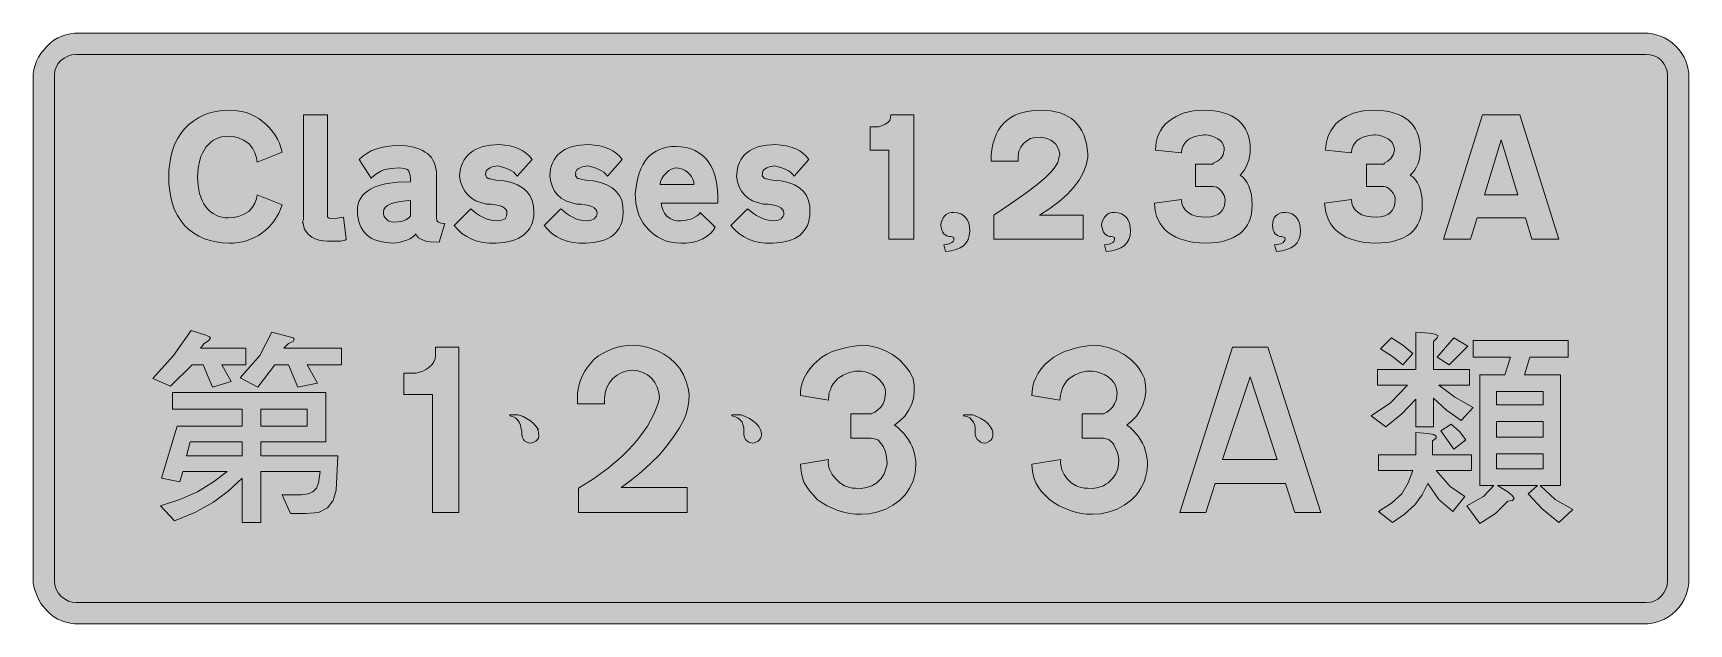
# Model space of a CAD drawing. Header units: metres. Extents: x 16 to 551, y 41 to 232.
import ezdxf

# ---------------------------------------------------------------- set-up
doc = ezdxf.new("R2010")
doc.units = ezdxf.units.M
doc.layers.add('FILL_BLACK_000000', color=7, linetype='Continuous', true_color=0x000000)
doc.layers.add('FILL_WHITE_FFFFFF', color=7, linetype='Continuous', true_color=0xffffff)

msp = doc.modelspace()

# ---------------------------------------------------------------- hatches: boundary and pattern name
at = {"layer": 'FILL_BLACK_000000', "true_color": 0x000000}
h = msp.add_hatch(color=7, dxfattribs=at)
h.dxf.hatch_style = 1
h.paths.add_polyline_path([(283.59, 232.26), (536.49, 232.26), (537.75, 232.2), (539.05, 232.03), (540.38, 231.72), (541.7, 231.28), (543.01, 230.71), (544.29, 229.98), (545.53, 229.1), (546.69, 228.06), (547.73, 226.91), (548.61, 225.71), (549.34, 224.46), (549.91, 223.18), (550.35, 221.88), (550.66, 220.55), (550.83, 219.21), (550.89, 217.86), (550.89, 55.86), (550.83, 54.6), (550.66, 53.3), (550.35, 51.97), (549.91, 50.65), (549.34, 49.34), (548.61, 48.06), (547.73, 46.82), (546.69, 45.66), (545.53, 44.62), (544.29, 43.74), (543.01, 43.01), (541.7, 42.43), (540.38, 42), (539.05, 41.69), (537.75, 41.52), (536.49, 41.46), (30.99, 41.46), (29.63, 41.52), (28.26, 41.69), (26.89, 42), (25.55, 42.43), (24.25, 43.01), (23.02, 43.74), (21.86, 44.62), (20.79, 45.66), (19.73, 46.84), (18.8, 48.1), (18.05, 49.41), (17.49, 50.76), (16.92, 52.11), (16.55, 53.42), (16.35, 54.68), (16.29, 55.86), (16.29, 217.86), (16.36, 219.21), (16.57, 220.55), (16.92, 221.88), (17.41, 223.18), (18.05, 224.46), (18.82, 225.71), (19.74, 226.91), (20.79, 228.06), (21.86, 229.1), (23.02, 229.98), (24.25, 230.71), (25.55, 231.28), (26.89, 231.72), (28.26, 232.03), (29.63, 232.2), (30.99, 232.26), (283.59, 232.26)])
h = msp.add_hatch(color=7, dxfattribs=at)
h.dxf.hatch_style = 1
h.paths.add_polyline_path([(96.19, 175.38), (95.59, 174.07), (94.89, 172.81), (94.1, 171.63), (93.23, 170.52), (92.28, 169.49), (91.26, 168.55), (90.16, 167.68), (89.01, 166.92), (87.8, 166.24), (86.53, 165.67), (85.21, 165.2), (83.86, 164.84), (82.47, 164.59), (81.04, 164.47), (79.59, 164.46), (77.48, 164.54), (75.44, 164.8), (73.48, 165.24), (71.6, 165.85), (69.83, 166.64), (68.16, 167.62), (66.61, 168.8), (65.19, 170.16), (63.94, 171.7), (62.87, 173.4), (61.99, 175.23), (61.29, 177.17), (60.75, 179.22), (60.38, 181.34), (60.16, 183.53), (60.09, 185.76), (60.16, 187.99), (60.38, 190.18), (60.75, 192.3), (61.29, 194.35), (61.99, 196.29), (62.87, 198.12), (63.94, 199.82), (65.19, 201.36), (66.61, 202.74), (68.15, 203.94), (69.81, 204.97), (71.56, 205.82), (73.4, 206.49), (75.31, 206.97), (77.28, 207.26), (79.29, 207.36), (82.21, 207.18), (83.65, 206.93), (85.06, 206.57), (86.46, 206.09), (87.81, 205.46), (89.13, 204.69), (90.39, 203.76), (91.57, 202.72), (92.64, 201.62), (93.6, 200.47), (94.44, 199.26), (95.17, 197.99), (95.79, 196.67), (96.3, 195.29), (96.69, 193.86), (88.59, 190.56), (88.42, 192), (87.92, 193.56), (87.07, 195.12), (85.89, 196.56), (84.27, 197.69), (82.59, 198.43), (80.91, 198.84), (79.29, 198.96), (78.19, 198.9), (77.14, 198.73), (76.15, 198.44), (75.21, 198.04), (74.34, 197.53), (73.52, 196.92), (72.77, 196.21), (72.09, 195.4), (71.48, 194.49), (70.94, 193.5), (70.48, 192.41), (70.09, 191.24), (69.57, 188.65), (69.39, 185.76), (69.56, 183.08), (70.06, 180.51), (70.44, 179.3), (70.91, 178.17), (71.46, 177.11), (72.09, 176.16), (72.81, 175.32), (73.59, 174.58), (74.45, 173.97), (75.35, 173.46), (76.3, 173.07), (77.28, 172.78), (78.28, 172.62), (79.29, 172.56), (80.91, 172.68), (82.59, 173.05), (84.27, 173.7), (85.89, 174.66), (87.07, 176.01), (87.92, 177.36), (88.42, 178.71), (88.59, 180.06), (96.69, 176.76), (96.19, 175.38)])
h = msp.add_hatch(color=7, dxfattribs=at)
h.dxf.hatch_style = 1
h.paths.add_polyline_path([(111.39, 174.36), (111.39, 174.06), (111.39, 173.16), (111.39, 172.86), (111.57, 172.66), (111.89, 172.52), (112.93, 172.41), (114.47, 172.52), (116.49, 172.86), (117.39, 165.66), (117.09, 165.36), (116.45, 165.32), (115.59, 165.06), (111.39, 165.06), (109.96, 165.14), (108.61, 165.39), (107.37, 165.8), (106.25, 166.37), (105.29, 167.1), (104.51, 167.97), (103.94, 168.99), (103.59, 170.16), (103.44, 170.83), (103.29, 171.06), (103.33, 171.51), (103.59, 171.96), (103.59, 205.86), (111.39, 205.86), (111.39, 174.36)])
h = msp.add_hatch(color=7, dxfattribs=at)
h.dxf.hatch_style = 1
h.paths.add_polyline_path([(300.69, 165.66), (292.59, 165.66), (292.59, 194.46), (286.59, 194.46), (286.59, 201.96), (289.29, 201.96), (290.56, 202.41), (291.39, 202.86), (292.25, 203.35), (292.61, 203.66), (292.89, 204.06), (293.15, 204.96), (293.19, 205.86), (300.69, 205.86), (300.69, 165.66)])
h = msp.add_hatch(color=7, dxfattribs=at)
h.dxf.hatch_style = 1
h.paths.add_polyline_path([(355.29, 173.46), (355.29, 165.66), (326.49, 165.66), (326.49, 173.46), (332.19, 177.3), (336.77, 180.54), (340.36, 183.26), (343.06, 185.53), (345.01, 187.45), (346.32, 189.07), (347.1, 190.48), (347.49, 191.76), (347.49, 192.06), (347.79, 192.96), (347.79, 193.26), (347.49, 194.43), (347.06, 195.45), (346.48, 196.34), (345.77, 197.08), (344.91, 197.69), (343.91, 198.15), (342.77, 198.48), (341.49, 198.66), (339.8, 198.54), (338.34, 198.17), (337.1, 197.52), (336.09, 196.56), (335.23, 195.47), (334.59, 194.16), (334.33, 192.62), (334.29, 190.86), (325.59, 190.86), (325.66, 192.83), (325.85, 194.67), (326.18, 196.39), (326.64, 197.99), (327.22, 199.47), (327.93, 200.83), (328.76, 202.06), (329.71, 203.16), (330.79, 204.14), (331.98, 204.99), (333.28, 205.71), (334.7, 206.3), (336.24, 206.76), (337.88, 207.09), (339.63, 207.29), (341.49, 207.36), (343.24, 207.3), (344.88, 207.14), (346.42, 206.86), (347.85, 206.46), (349.17, 205.96), (350.39, 205.35), (351.51, 204.63), (352.51, 203.8), (353.42, 202.86), (354.22, 201.81), (354.91, 200.65), (355.5, 199.39), (355.98, 198.01), (356.35, 196.54), (356.62, 194.95), (356.79, 193.26), (356.79, 192.36), (356.79, 192.06), (356.26, 189.6), (355.32, 187.17), (353.99, 184.78), (352.25, 182.42), (350.11, 180.11), (347.55, 177.84), (344.58, 175.63), (341.19, 173.46), (355.29, 173.46)])
h = msp.add_hatch(color=7, dxfattribs=at)
h.dxf.hatch_style = 1
h.paths.add_polyline_path([(393.02, 164.52), (391.25, 164.68), (389.58, 164.96), (388.01, 165.34), (386.54, 165.82), (385.19, 166.41), (383.94, 167.09), (382.81, 167.87), (381.81, 168.75), (380.92, 169.72), (380.16, 170.78), (379.53, 171.93), (379.04, 173.16), (378.68, 174.48), (378.46, 175.88), (378.39, 177.36), (387.09, 178.56), (387.21, 177.27), (387.58, 176.12), (388.23, 175.14), (389.19, 174.36), (390.42, 173.62), (391.85, 173.16), (393.45, 172.93), (395.19, 172.86), (396.57, 172.96), (397.77, 173.24), (398.8, 173.71), (399.65, 174.36), (400.32, 175.17), (400.8, 176.15), (401.09, 177.28), (401.19, 178.56), (401.09, 179.11), (400.81, 179.8), (399.99, 181.26), (399.24, 181.97), (398.49, 182.46), (397.29, 182.76), (391.59, 182.76), (391.59, 189.96), (397.29, 189.96), (397.29, 190.26), (398.04, 190.53), (398.7, 190.87), (399.27, 191.3), (399.77, 191.8), (400.17, 192.37), (400.5, 193), (400.89, 194.46), (400.81, 195.33), (400.56, 196.14), (400.15, 196.88), (399.58, 197.53), (398.85, 198.11), (397.98, 198.59), (396.96, 198.98), (395.79, 199.26), (394.85, 199.37), (394.31, 199.39), (393.69, 199.26), (392.29, 199.06), (391.01, 198.71), (389.89, 198.19), (388.93, 197.53), (388.15, 196.73), (387.57, 195.8), (387.21, 194.74), (387.09, 193.56), (378.69, 194.46), (378.75, 195.79), (378.92, 197.09), (379.23, 198.35), (379.66, 199.56), (380.24, 200.71), (380.97, 201.8), (381.85, 202.82), (382.89, 203.76), (384.06, 204.6), (385.3, 205.33), (386.61, 205.95), (387.99, 206.46), (389.42, 206.85), (390.91, 207.13), (392.43, 207.3), (393.99, 207.36), (395.79, 207.31), (397.49, 207.15), (399.08, 206.89), (400.56, 206.53), (401.93, 206.07), (403.18, 205.51), (404.32, 204.85), (405.35, 204.1), (406.26, 203.25), (407.06, 202.31), (407.74, 201.27), (408.29, 200.15), (408.73, 198.93), (409.04, 197.63), (409.23, 196.24), (409.29, 194.76), (409.23, 193.54), (409.07, 192.35), (408.8, 191.21), (408.43, 190.11), (407.96, 189.07), (407.39, 188.09), (406.73, 187.19), (405.99, 186.36), (406.85, 185.71), (407.61, 184.9), (408.28, 183.93), (408.84, 182.8), (409.29, 181.51), (409.62, 180.07), (409.82, 178.49), (409.89, 176.76), (409.83, 175.29), (409.64, 173.91), (409.33, 172.62), (408.9, 171.42), (408.34, 170.32), (407.68, 169.31), (406.89, 168.39), (405.99, 167.57), (404.98, 166.85), (403.85, 166.22), (402.62, 165.68), (401.28, 165.24), (399.84, 164.9), (398.29, 164.66), (396.64, 164.51), (394.89, 164.46), (393.02, 164.52)])
h = msp.add_hatch(color=7, dxfattribs=at)
h.dxf.hatch_style = 1
h.paths.add_polyline_path([(447.93, 164.52), (446.16, 164.68), (444.51, 164.96), (442.95, 165.34), (441.5, 165.82), (440.17, 166.41), (438.94, 167.09), (437.83, 167.87), (436.83, 168.75), (435.95, 169.72), (435.2, 170.78), (434.56, 171.93), (434.05, 173.16), (433.67, 174.48), (433.41, 175.88), (433.29, 177.36), (441.99, 178.56), (442.11, 177.27), (442.48, 176.12), (443.13, 175.14), (444.09, 174.36), (445.32, 173.62), (446.75, 173.16), (448.35, 172.93), (450.09, 172.86), (451.47, 172.96), (452.67, 173.24), (453.7, 173.71), (454.55, 174.36), (455.22, 175.17), (455.7, 176.15), (455.99, 177.28), (456.09, 178.56), (456.03, 179.11), (455.83, 179.8), (455.46, 180.54), (454.89, 181.26), (454.14, 181.97), (453.39, 182.46), (452.49, 182.76), (446.79, 182.76), (446.79, 189.96), (452.49, 189.96), (452.49, 190.26), (453.72, 190.87), (454.7, 191.8), (455.4, 193), (455.79, 194.46), (455.71, 195.33), (455.46, 196.14), (455.05, 196.88), (454.48, 197.53), (453.75, 198.11), (452.88, 198.59), (451.86, 198.98), (450.69, 199.26), (449.75, 199.37), (449.21, 199.39), (448.59, 199.26), (447.19, 199.06), (445.91, 198.71), (444.79, 198.19), (443.83, 197.53), (443.05, 196.73), (442.47, 195.8), (442.11, 194.74), (441.99, 193.56), (433.59, 194.46), (433.66, 195.79), (433.87, 197.09), (434.21, 198.35), (434.68, 199.56), (435.27, 200.71), (435.99, 201.8), (436.83, 202.82), (437.79, 203.76), (438.96, 204.6), (440.2, 205.33), (441.51, 205.95), (442.89, 206.46), (444.32, 206.85), (445.81, 207.13), (447.33, 207.3), (448.89, 207.36), (450.69, 207.31), (452.39, 207.15), (453.98, 206.89), (455.46, 206.53), (456.83, 206.07), (458.08, 205.51), (459.22, 204.85), (460.25, 204.1), (461.16, 203.25), (461.96, 202.31), (462.64, 201.27), (463.19, 200.15), (463.63, 198.93), (463.94, 197.63), (464.13, 196.24), (464.19, 194.76), (464.01, 192.35), (463.78, 191.21), (463.44, 190.11), (462.99, 189.07), (462.42, 188.09), (461.72, 187.19), (460.89, 186.36), (461.83, 185.71), (462.64, 184.9), (463.31, 183.93), (463.85, 182.8), (464.27, 181.51), (464.56, 180.07), (464.73, 178.49), (464.79, 176.76), (464.73, 175.29), (464.55, 173.91), (464.25, 172.62), (463.84, 171.42), (463.31, 170.32), (462.65, 169.31), (461.89, 168.39), (461, 167.57), (460, 166.85), (458.89, 166.22), (457.66, 165.68), (456.31, 165.24), (454.85, 164.9), (453.28, 164.66), (451.59, 164.51), (449.79, 164.46), (447.93, 164.52)])
h = msp.add_hatch(color=7, dxfattribs=at)
h.dxf.hatch_style = 1
h.paths.add_polyline_path([(498.09, 172.56), (490.29, 172.56), (482.49, 172.56), (480.39, 165.66), (471.69, 165.66), (484.29, 205.86), (490.29, 205.86), (496.29, 205.86), (508.89, 165.66), (500.19, 165.66), (498.09, 172.56)])
h.paths.add_polyline_path([(484.89, 180.06), (490.29, 180.06), (495.69, 180.06), (490.29, 197.76), (484.89, 180.06)], flags=16)
h = msp.add_hatch(color=7, dxfattribs=at)
h.dxf.hatch_style = 1
h.paths.add_polyline_path([(144.5, 164.83), (143.3, 165.01), (142.29, 165.36), (141.45, 165.69), (140.75, 166.18), (140.22, 166.79), (139.89, 167.46), (139.43, 166.9), (138.76, 166.36), (137.93, 165.85), (136.96, 165.4), (134.83, 164.72), (133.74, 164.53), (132.69, 164.46), (130.03, 164.63), (127.7, 165.13), (126.65, 165.51), (125.69, 165.96), (124.82, 166.5), (124.03, 167.12), (123.33, 167.82), (122.71, 168.61), (122.19, 169.47), (121.76, 170.41), (121.43, 171.43), (121.19, 172.53), (121.04, 173.7), (120.99, 174.96), (121.06, 176.06), (121.27, 177.09), (121.61, 178.07), (122.08, 178.97), (122.67, 179.81), (123.39, 180.57), (124.23, 181.26), (125.19, 181.86), (126.37, 182.48), (127.67, 182.98), (129.07, 183.38), (130.59, 183.66), (134, 184.07), (138.09, 184.26), (138.09, 185.46), (138.03, 186.3), (137.86, 187.03), (137.58, 187.65), (137.19, 188.16), (136.06, 188.57), (134.49, 188.76), (131.98, 188.57), (129.69, 188.16), (128.57, 187.65), (127.48, 187.03), (126.44, 186.3), (125.49, 185.46), (121.59, 191.46), (122.77, 192.51), (124.06, 193.43), (125.47, 194.2), (126.99, 194.83), (128.62, 195.33), (130.37, 195.68), (132.22, 195.89), (134.19, 195.96), (136.77, 195.84), (139.1, 195.47), (141.15, 194.82), (142.06, 194.38), (142.89, 193.86), (143.64, 193.36), (144.3, 192.75), (144.87, 192.05), (145.36, 191.27), (145.77, 190.42), (146.1, 189.51), (146.49, 187.56), (146.49, 172.56), (146.66, 171.77), (146.87, 171.46), (147.16, 171.21), (148.01, 170.87), (149.19, 170.76), (147.39, 164.76), (144.5, 164.83)])
h.paths.add_polyline_path([(129.65, 173.08), (130.02, 172.47), (130.59, 171.96), (131.15, 171.57), (131.94, 171.32), (132.95, 171.24), (134.19, 171.36), (135.47, 171.51), (136.59, 171.92), (137.48, 172.5), (138.09, 173.16), (138.09, 178.26), (134.23, 177.77), (132.73, 177.46), (131.49, 177.06), (130.66, 176.56), (129.99, 175.97), (129.55, 175.33), (129.39, 174.66), (129.45, 173.82), (129.65, 173.08)], flags=16)
h = msp.add_hatch(color=7, dxfattribs=at)
h.dxf.hatch_style = 1
h.paths.add_polyline_path([(177.93, 173.21), (177.77, 172.13), (177.5, 171.11), (177.12, 170.16), (176.65, 169.27), (176.08, 168.46), (175.41, 167.72), (174.65, 167.05), (173.81, 166.45), (172.88, 165.93), (171.87, 165.49), (170.78, 165.12), (168.37, 164.63), (165.69, 164.46), (163.6, 164.46), (161.6, 164.68), (159.7, 165.1), (157.93, 165.73), (156.28, 166.56), (154.76, 167.58), (153.4, 168.78), (152.19, 170.16), (157.59, 175.56), (158.49, 174.72), (159.43, 173.98), (160.42, 173.37), (161.49, 172.86), (162.61, 172.29), (163.74, 171.92), (164.87, 171.72), (165.99, 171.66), (167.56, 171.85), (168.69, 172.26), (169.1, 173.16), (169.29, 174.06), (169.19, 174.71), (168.89, 175.29), (168.39, 175.8), (167.68, 176.23), (166.76, 176.59), (165.62, 176.84), (164.27, 177), (162.69, 177.06), (160.88, 177.5), (159.26, 178.13), (157.85, 178.96), (156.65, 179.98), (155.66, 181.21), (154.89, 182.63), (154.33, 184.25), (153.99, 186.06), (154.1, 187.26), (154.3, 188.39), (154.6, 189.45), (154.99, 190.44), (155.48, 191.35), (156.07, 192.19), (156.75, 192.95), (157.51, 193.63), (158.38, 194.24), (159.33, 194.77), (160.37, 195.22), (161.5, 195.59), (164.02, 196.09), (166.89, 196.26), (168.63, 196.09), (170.26, 195.81), (171.77, 195.4), (173.15, 194.87), (174.41, 194.22), (175.54, 193.43), (176.53, 192.52), (177.39, 191.46), (172.59, 186.06), (172.08, 186.73), (171.46, 187.33), (170.73, 187.83), (169.89, 188.16), (169.16, 188.56), (168.31, 188.87), (166.29, 189.36), (164.54, 189.02), (163.87, 188.77), (163.33, 188.46), (162.91, 188.09), (162.62, 187.67), (162.45, 187.19), (162.39, 186.66), (162.43, 186.21), (162.69, 185.76), (163.18, 185.35), (163.49, 185.21), (163.89, 185.16), (165.69, 184.75), (168.39, 184.56), (170.7, 184.01), (172.67, 183.26), (174.33, 182.31), (175.66, 181.15), (176.69, 179.78), (177.42, 178.19), (177.85, 176.39), (177.99, 174.36), (177.93, 173.21)])
h = msp.add_hatch(color=7, dxfattribs=at)
h.dxf.hatch_style = 1
h.paths.add_polyline_path([(206.74, 173.21), (206.58, 172.13), (206.33, 171.11), (205.97, 170.16), (205.52, 169.27), (204.97, 168.46), (204.33, 167.72), (203.6, 167.05), (202.79, 166.45), (201.88, 165.93), (200.9, 165.49), (199.83, 165.12), (197.46, 164.63), (194.79, 164.46), (192.61, 164.46), (190.57, 164.68), (188.67, 165.1), (186.91, 165.73), (185.3, 166.56), (183.82, 167.58), (182.49, 168.78), (181.29, 170.16), (186.69, 175.56), (187.59, 174.72), (188.53, 173.98), (189.52, 173.37), (190.59, 172.86), (191.55, 172.29), (192.61, 171.92), (193.8, 171.72), (195.09, 171.66), (195.89, 171.71), (196.52, 171.85), (197.49, 172.26), (198.16, 173.16), (198.33, 173.61), (198.39, 174.06), (198.28, 174.71), (197.95, 175.29), (197.41, 175.8), (196.66, 176.23), (195.72, 176.59), (194.59, 176.84), (193.28, 177), (191.79, 177.06), (189.89, 177.5), (188.24, 178.13), (186.82, 178.96), (185.64, 179.98), (184.68, 181.21), (183.94, 182.63), (183.41, 184.25), (183.09, 186.06), (183.39, 188.39), (183.67, 189.45), (184.05, 190.44), (184.51, 191.35), (185.07, 192.19), (185.72, 192.95), (186.47, 193.63), (187.3, 194.24), (188.22, 194.77), (189.24, 195.22), (190.35, 195.59), (192.84, 196.09), (195.69, 196.26), (197.53, 196.09), (199.23, 195.81), (200.79, 195.4), (202.22, 194.87), (203.49, 194.22), (204.63, 193.43), (205.63, 192.52), (206.49, 191.46), (201.69, 186.06), (201.18, 186.73), (200.56, 187.33), (199.83, 187.83), (198.99, 188.16), (198.26, 188.56), (197.42, 188.87), (195.39, 189.36), (193.6, 189.02), (192.89, 188.77), (192.31, 188.46), (191.88, 188.09), (191.59, 187.67), (191.46, 187.19), (191.49, 186.66), (191.37, 186.43), (191.41, 186.21), (191.79, 185.76), (191.89, 185.54), (192.13, 185.35), (192.69, 185.16), (194.71, 184.75), (197.19, 184.56), (199.51, 184.01), (201.52, 183.26), (203.21, 182.31), (204.58, 181.15), (205.62, 179.78), (206.34, 178.19), (206.73, 176.39), (206.79, 174.36), (206.74, 173.21)])
h = msp.add_hatch(color=7, dxfattribs=at)
h.dxf.hatch_style = 1
h.paths.add_polyline_path([(219.28, 176.16), (219.69, 174.96), (220.18, 174.06), (220.89, 173.16), (222.01, 172.38), (223.14, 171.85), (224.26, 171.6), (225.39, 171.66), (227.19, 171.85), (228.99, 172.26), (230.68, 173.2), (231.31, 173.74), (231.69, 174.36), (236.49, 169.56), (235.88, 168.49), (234.95, 167.5), (233.75, 166.56), (232.29, 165.66), (230.66, 165.05), (228.95, 164.61), (227.19, 164.39), (225.39, 164.46), (223.82, 164.52), (222.28, 164.72), (220.79, 165.09), (219.39, 165.66), (217.87, 166.44), (216.46, 167.42), (215.17, 168.57), (213.99, 169.86), (213.25, 170.91), (212.59, 172.05), (212.02, 173.26), (211.55, 174.55), (211.18, 175.9), (210.91, 177.33), (210.75, 178.81), (210.69, 180.36), (211.18, 183.95), (211.55, 185.56), (211.99, 187.05), (212.52, 188.43), (213.13, 189.68), (213.82, 190.82), (214.59, 191.83), (215.45, 192.73), (216.39, 193.51), (217.42, 194.17), (218.54, 194.7), (219.74, 195.12), (221.03, 195.42), (222.42, 195.6), (223.89, 195.66), (225.58, 195.53), (227.15, 195.27), (228.61, 194.86), (229.96, 194.32), (231.2, 193.64), (232.33, 192.82), (233.34, 191.87), (234.24, 190.78), (235.03, 189.57), (235.7, 188.21), (236.27, 186.73), (236.71, 185.11), (237.05, 183.37), (237.28, 181.49), (237.39, 179.49), (237.39, 177.36), (219.09, 177.36), (219.28, 176.16)])
h.paths.add_polyline_path([(229.59, 183.96), (229.59, 184.26), (229.28, 185.13), (228.83, 185.93), (228.25, 186.66), (227.56, 187.3), (226.8, 187.84), (225.96, 188.27), (225.09, 188.58), (224.19, 188.76), (223.29, 188.65), (222.39, 188.31), (221.49, 187.75), (220.59, 186.96), (219.8, 186.19), (219.24, 185.27), (218.9, 184.3), (218.79, 183.36), (229.59, 183.36), (229.59, 183.96)], flags=16)
h = msp.add_hatch(color=7, dxfattribs=at)
h.dxf.hatch_style = 1
h.paths.add_polyline_path([(267.04, 173.21), (266.88, 172.13), (266.63, 171.11), (266.27, 170.16), (265.82, 169.27), (265.27, 168.46), (264.63, 167.72), (263.9, 167.05), (263.09, 166.45), (262.18, 165.93), (261.2, 165.49), (260.13, 165.12), (257.76, 164.63), (255.09, 164.46), (252.91, 164.46), (250.87, 164.68), (248.97, 165.1), (247.22, 165.73), (245.6, 166.56), (244.12, 167.58), (242.79, 168.78), (241.59, 170.16), (246.99, 175.56), (247.89, 174.72), (248.83, 173.98), (249.82, 173.37), (250.89, 172.86), (252.01, 172.29), (253.14, 171.92), (254.26, 171.72), (255.39, 171.66), (256.19, 171.71), (256.82, 171.85), (257.79, 172.26), (258.46, 173.16), (258.63, 173.61), (258.69, 174.06), (258.58, 174.71), (258.25, 175.29), (257.71, 175.8), (256.96, 176.23), (256.02, 176.59), (254.89, 176.84), (253.58, 177), (252.09, 177.06), (250.19, 177.5), (248.54, 178.13), (247.12, 178.96), (245.94, 179.98), (244.98, 181.21), (244.24, 182.63), (243.71, 184.25), (243.39, 186.06), (243.69, 188.39), (243.97, 189.45), (244.35, 190.44), (244.81, 191.35), (245.37, 192.19), (246.02, 192.95), (246.76, 193.63), (247.6, 194.24), (248.52, 194.77), (249.54, 195.22), (250.65, 195.59), (253.14, 196.09), (255.99, 196.26), (257.83, 196.09), (259.53, 195.81), (261.09, 195.4), (262.51, 194.87), (263.79, 194.22), (264.93, 193.43), (265.93, 192.52), (266.79, 191.46), (261.99, 186.06), (261.48, 186.73), (260.86, 187.33), (260.13, 187.83), (259.29, 188.16), (258.56, 188.56), (257.71, 188.87), (255.69, 189.36), (253.9, 189.02), (253.19, 188.77), (252.61, 188.46), (252.18, 188.09), (251.89, 187.67), (251.76, 187.19), (251.79, 186.66), (251.67, 186.43), (251.71, 186.21), (252.09, 185.76), (252.19, 185.54), (252.43, 185.35), (252.99, 185.16), (255.05, 184.75), (257.79, 184.56), (260.1, 184.01), (262.07, 183.26), (263.71, 182.31), (265.03, 181.15), (266.02, 179.78), (266.69, 178.19), (267.05, 176.39), (267.09, 174.36), (267.04, 173.21)])
h = msp.add_hatch(color=7, dxfattribs=at)
h.dxf.hatch_style = 1
h.paths.add_polyline_path([(318.56, 166.88), (318.19, 165.6), (317.57, 164.51), (316.7, 163.6), (315.6, 162.87), (314.26, 162.33), (312.69, 161.96), (310.89, 161.76), (310.29, 163.86), (312.09, 164.16), (312.95, 164.65), (313.31, 164.96), (313.59, 165.36), (313.59, 166.26), (312.69, 166.56), (311.96, 166.62), (311.33, 166.78), (310.8, 167.07), (310.36, 167.46), (310.01, 167.97), (309.74, 168.58), (309.39, 170.16), (309.49, 171.05), (309.77, 171.88), (310.15, 172.61), (310.59, 173.16), (311.14, 173.73), (311.86, 174.1), (312.7, 174.3), (313.59, 174.36), (314.76, 174.18), (315.78, 173.84), (316.65, 173.36), (317.38, 172.71), (317.95, 171.89), (318.36, 170.9), (318.61, 169.73), (318.69, 168.36), (318.56, 166.88)])
h = msp.add_hatch(color=7, dxfattribs=at)
h.dxf.hatch_style = 1
h.paths.add_polyline_path([(370.46, 166.88), (370.09, 165.6), (369.47, 164.51), (368.6, 163.6), (367.5, 162.87), (366.16, 162.33), (364.59, 161.96), (362.79, 161.76), (362.19, 163.86), (363.31, 164.01), (363.99, 164.16), (364.85, 164.65), (365.21, 164.96), (365.49, 165.36), (365.49, 166.26), (364.59, 166.56), (363.86, 166.62), (363.23, 166.78), (362.7, 167.07), (362.27, 167.46), (361.91, 167.97), (361.64, 168.58), (361.29, 170.16), (361.39, 171.05), (361.67, 171.88), (362.05, 172.61), (362.49, 173.16), (363.04, 173.73), (363.76, 174.1), (364.6, 174.3), (365.49, 174.36), (366.66, 174.18), (367.68, 173.84), (368.55, 173.36), (369.28, 172.71), (369.85, 171.89), (370.26, 170.9), (370.51, 169.73), (370.59, 168.36), (370.46, 166.88)])
h = msp.add_hatch(color=7, dxfattribs=at)
h.dxf.hatch_style = 1
h.paths.add_polyline_path([(425.36, 166.88), (424.99, 165.6), (424.37, 164.51), (423.5, 163.6), (422.4, 162.87), (421.06, 162.33), (419.49, 161.96), (417.69, 161.76), (417.09, 163.86), (419.19, 164.16), (419.9, 164.65), (420.39, 165.36), (420.52, 165.58), (420.5, 165.81), (420.39, 166.26), (420.05, 166.41), (419.49, 166.56), (418.84, 166.62), (418.26, 166.78), (417.75, 167.07), (417.31, 167.46), (416.96, 167.97), (416.71, 168.58), (416.55, 169.32), (416.49, 170.16), (416.55, 171.05), (416.71, 171.88), (417, 172.61), (417.39, 173.16), (418.07, 173.73), (418.82, 174.1), (419.67, 174.3), (420.69, 174.36), (421.76, 174.18), (422.71, 173.84), (423.53, 173.36), (424.22, 172.71), (424.76, 171.89), (425.16, 170.9), (425.41, 169.73), (425.49, 168.36), (425.36, 166.88)])
h = msp.add_hatch(color=7, dxfattribs=at)
h.dxf.hatch_style = 1
h.paths.add_polyline_path([(73.29, 134.16), (73.59, 133.86), (72.99, 132.96), (71.49, 132.06), (70.29, 130.56), (84.99, 130.56), (84.99, 125.16), (77.19, 125.16), (80.19, 119.76), (74.19, 117.96), (71.19, 125.16), (67.59, 125.16), (60.69, 118.26), (54.99, 120.66), (61.59, 128.16), (67.29, 136.26), (72.09, 134.76), (73.29, 134.16)])
h = msp.add_hatch(color=7, dxfattribs=at)
h.dxf.hatch_style = 1
h.paths.add_polyline_path([(100.29, 133.86), (100.59, 133.26), (100.29, 132.66), (98.79, 132.06), (97.29, 130.56), (115.89, 130.56), (115.89, 125.16), (104.79, 125.16), (108.09, 119.16), (101.79, 117.96), (98.79, 125.16), (94.29, 125.16), (88.89, 117.96), (83.19, 120.96), (89.49, 128.16), (93.39, 135.66), (99.09, 134.16), (100.29, 133.86)])
h = msp.add_hatch(color=7, dxfattribs=at)
h.dxf.hatch_style = 1
h.paths.add_polyline_path([(467.19, 135.36), (468.99, 135.06), (469.89, 134.46), (469.59, 133.86), (468.39, 132.66), (468.39, 123.66), (480.09, 123.66), (480.09, 118.56), (470.19, 118.56), (475.29, 114.66), (481.29, 111.36), (477.39, 107.16), (472.59, 110.46), (468.39, 114.36), (468.39, 105.06), (462.69, 105.06), (462.69, 114.06), (458.19, 109.26), (453.09, 105.06), (448.29, 108.66), (454.59, 112.86), (459.99, 118.56), (450.39, 118.56), (450.39, 123.66), (462.69, 123.66), (462.69, 135.66), (467.19, 135.36)])
h = msp.add_hatch(color=7, dxfattribs=at)
h.dxf.hatch_style = 1
h.paths.add_polyline_path([(458.49, 131.46), (461.79, 128.76), (458.49, 125.16), (455.19, 127.86), (451.29, 130.26), (454.89, 133.86), (458.49, 131.46)])
h = msp.add_hatch(color=7, dxfattribs=at)
h.dxf.hatch_style = 1
h.paths.add_polyline_path([(479.49, 131.16), (473.49, 125.16), (469.59, 127.56), (474.99, 133.86), (479.49, 131.16)])
h = msp.add_hatch(color=7, dxfattribs=at)
h.dxf.hatch_style = 1
h.paths.add_polyline_path([(145.29, 77.46), (145.29, 115.56), (135.99, 115.56), (135.99, 122.46), (139.89, 122.46), (141.01, 122.74), (142.1, 123.13), (143.14, 123.64), (144.09, 124.26), (145.05, 125.16), (145.7, 126.1), (146.07, 127.09), (146.19, 128.16), (146.19, 130.86), (153.69, 130.86), (153.69, 77.46), (145.29, 77.46)])
h = msp.add_hatch(color=7, dxfattribs=at)
h.dxf.hatch_style = 1
h.paths.add_polyline_path([(192.09, 112.56), (192.09, 115.86), (192.27, 117.32), (192.6, 118.78), (193.06, 120.22), (193.66, 121.63), (194.41, 123.03), (195.3, 124.38), (196.32, 125.7), (197.49, 126.96), (198.88, 128.01), (200.34, 128.93), (201.86, 129.7), (203.41, 130.33), (205, 130.83), (206.6, 131.18), (208.2, 131.39), (209.79, 131.46), (211.69, 131.35), (213.73, 131.01), (215.82, 130.45), (217.89, 129.66), (219.9, 128.6), (221.83, 127.26), (223.59, 125.69), (225.09, 123.96), (226.28, 121.89), (227.15, 119.76), (227.75, 117.63), (228.09, 115.56), (227.98, 113.41), (227.68, 111.43), (227.2, 109.57), (226.59, 107.76), (225.03, 104.83), (223.1, 101.91), (220.89, 98.98), (218.49, 96.06), (215.68, 93.32), (212.68, 90.58), (209.5, 87.96), (206.19, 85.56), (227.49, 85.56), (227.49, 77.46), (192.39, 77.46), (192.39, 85.26), (197.26, 88.35), (199.63, 90.01), (201.91, 91.75), (204.12, 93.55), (206.23, 95.43), (208.22, 97.36), (210.09, 99.36), (211.79, 101.38), (213.3, 103.39), (214.62, 105.37), (215.75, 107.31), (216.7, 109.19), (217.47, 111), (218.07, 112.73), (218.49, 114.36), (218.31, 116.21), (217.81, 117.92), (217, 119.45), (215.94, 120.77), (214.65, 121.86), (213.17, 122.67), (211.54, 123.18), (209.79, 123.36), (208.05, 123.19), (206.41, 122.68), (204.9, 121.84), (203.49, 120.66), (202.31, 119.21), (201.47, 117.62), (200.96, 115.98), (200.79, 114.36), (200.79, 112.56), (192.09, 112.56)])
h = msp.add_hatch(color=7, dxfattribs=at)
h.dxf.hatch_style = 1
h.paths.add_polyline_path([(291.93, 94.46), (291.73, 95.91), (291.36, 97.36), (290.79, 98.76), (289.89, 99.92), (288.99, 100.86), (287.94, 101.27), (286.89, 101.46), (280.29, 101.46), (280.29, 109.26), (285.99, 109.26), (286.59, 109.26), (286.89, 109.26), (288.01, 109.82), (289.06, 110.57), (290.01, 111.5), (290.79, 112.56), (291.18, 113.73), (291.43, 114.96), (291.51, 116.19), (291.39, 117.36), (290.94, 118.45), (290.3, 119.47), (289.48, 120.4), (288.5, 121.22), (287.4, 121.92), (286.2, 122.46), (284.92, 122.85), (283.59, 123.06), (282.66, 123.12), (281.7, 123.06), (279.73, 122.65), (277.81, 121.84), (276.92, 121.29), (276.09, 120.66), (274.55, 118.97), (274.02, 118.09), (273.69, 117.06), (273.34, 116.16), (273.16, 115.3), (273.09, 113.76), (264.09, 115.26), (264.02, 116.66), (264.24, 118.11), (264.68, 119.56), (265.29, 120.96), (266.07, 122.48), (267.05, 123.88), (268.2, 125.18), (269.49, 126.36), (270.94, 127.6), (272.56, 128.61), (274.3, 129.4), (276.09, 129.96), (278.06, 130.53), (279.95, 130.93), (283.59, 131.46), (284.98, 131.41), (286.35, 131.25), (289, 130.66), (291.49, 129.7), (293.79, 128.42), (295.87, 126.85), (297.68, 125.01), (299.2, 122.93), (300.39, 120.66), (300.77, 118.51), (300.8, 116.38), (300.5, 114.28), (299.87, 112.26), (298.93, 110.35), (297.69, 108.59), (296.17, 107.02), (294.39, 105.66), (295.47, 104.84), (296.47, 103.95), (297.38, 103), (298.2, 102), (298.92, 100.95), (299.56, 99.86), (300.1, 98.73), (300.54, 97.56), (300.88, 96.37), (301.13, 95.15), (301.27, 93.91), (301.31, 92.67), (301.24, 91.41), (301.07, 90.16), (300.78, 88.9), (300.39, 87.66), (299.89, 86.45), (299.29, 85.3), (298.59, 84.21), (297.81, 83.19), (296.94, 82.23), (296, 81.34), (293.9, 79.78), (291.57, 78.54), (289.04, 77.62), (286.37, 77.05), (283.59, 76.86), (281.79, 76.92), (279.95, 77.12), (278.06, 77.49), (276.09, 78.06), (274.34, 78.79), (272.68, 79.63), (271.07, 80.59), (269.49, 81.66), (268.2, 83.01), (267.05, 84.36), (266.07, 85.71), (265.29, 87.06), (264.72, 88.63), (264.35, 90.17), (264.15, 91.66), (264.09, 93.06), (273.09, 94.56), (273.03, 93.67), (273.09, 92.82), (273.24, 91.99), (273.5, 91.18), (274.31, 89.67), (275.49, 88.26), (276.77, 87.03), (278.3, 86.08), (280, 85.48), (280.89, 85.32), (281.79, 85.26), (283.59, 85.2), (285.35, 85.48), (287.06, 86.1), (288.69, 87.06), (290.05, 88.46), (291.02, 89.95), (291.64, 91.49), (291.99, 93.06), (291.93, 94.46)])
h = msp.add_hatch(color=7, dxfattribs=at)
h.dxf.hatch_style = 1
h.paths.add_polyline_path([(366.8, 94.46), (366.65, 95.91), (366.23, 97.36), (365.49, 98.76), (365.21, 99.38), (364.81, 99.92), (363.69, 100.86), (362.79, 101.27), (361.89, 101.46), (354.99, 101.46), (354.99, 109.26), (360.69, 109.26), (361.29, 109.26), (361.89, 109.26), (362.96, 109.82), (363.92, 110.57), (364.76, 111.5), (365.49, 112.56), (366.01, 113.73), (366.24, 114.96), (366.25, 116.19), (366.09, 117.36), (365.74, 118.45), (365.17, 119.47), (364.39, 120.4), (363.43, 121.22), (362.31, 121.92), (361.07, 122.46), (359.72, 122.85), (358.29, 123.06), (357.36, 123.12), (356.4, 123.06), (354.43, 122.65), (352.51, 121.84), (351.62, 121.29), (350.79, 120.66), (349.99, 119.8), (349.36, 118.97), (348.85, 118.09), (348.39, 117.06), (347.98, 115.3), (347.79, 113.76), (338.79, 115.26), (338.85, 116.66), (339.05, 118.11), (339.42, 119.56), (339.99, 120.96), (340.77, 122.48), (341.75, 123.88), (342.9, 125.18), (344.19, 126.36), (345.82, 127.6), (347.53, 128.61), (349.29, 129.4), (351.09, 129.96), (352.89, 130.53), (354.69, 130.93), (358.29, 131.46), (359.69, 131.41), (361.07, 131.25), (363.74, 130.66), (366.27, 129.7), (368.6, 128.42), (370.7, 126.85), (372.51, 125.01), (373.29, 124), (373.99, 122.93), (374.59, 121.82), (375.09, 120.66), (375.47, 118.51), (375.51, 116.38), (375.21, 114.28), (374.6, 112.26), (373.7, 110.35), (372.52, 108.59), (371.07, 107.02), (369.39, 105.66), (370.47, 104.84), (371.46, 103.95), (372.35, 103), (373.15, 102), (373.85, 100.95), (374.46, 99.86), (374.98, 98.73), (375.39, 97.56), (375.71, 96.37), (375.92, 95.15), (376.04, 93.91), (376.06, 92.67), (375.97, 91.41), (375.78, 90.16), (375.49, 88.9), (375.09, 87.66), (374.59, 86.45), (373.99, 85.3), (373.29, 84.21), (372.51, 83.19), (371.64, 82.23), (370.7, 81.34), (368.6, 79.78), (366.27, 78.54), (363.74, 77.62), (361.07, 77.05), (358.29, 76.86), (356.49, 76.92), (354.69, 77.12), (352.89, 77.49), (351.09, 78.06), (349.3, 78.79), (347.56, 79.63), (345.94, 80.59), (344.49, 81.66), (343.03, 83.01), (341.79, 84.36), (340.78, 85.71), (339.99, 87.06), (339.42, 88.63), (339.05, 90.17), (338.85, 91.66), (338.79, 93.06), (348.09, 94.56), (348.03, 93.67), (348.08, 92.82), (348.47, 91.18), (349.19, 89.67), (350.19, 88.26), (351.47, 87.03), (353.04, 86.08), (353.91, 85.73), (354.83, 85.48), (355.79, 85.32), (356.79, 85.26), (358.45, 85.2), (360.2, 85.48), (361.89, 86.1), (362.68, 86.54), (363.39, 87.06), (364.79, 88.46), (365.83, 89.95), (366.47, 91.49), (366.63, 92.27), (366.69, 93.06), (366.8, 94.46)])
h = msp.add_hatch(color=7, dxfattribs=at)
h.dxf.hatch_style = 1
h.paths.add_polyline_path([(432.09, 77.46), (423.69, 77.46), (420.69, 86.76), (397.89, 86.76), (394.89, 77.46), (386.49, 77.46), (403.59, 130.86), (414.99, 130.86), (432.09, 77.46)])
h.paths.add_polyline_path([(400.29, 94.56), (417.99, 94.56), (409.29, 121.26), (400.29, 94.56)], flags=16)
h = msp.add_hatch(color=7, dxfattribs=at)
h.dxf.hatch_style = 1
h.paths.add_polyline_path([(497.79, 121.86), (509.49, 121.86), (509.49, 86.16), (502.89, 86.16), (507.69, 81.66), (513.39, 78.36), (508.89, 74.16), (503.49, 78.66), (498.99, 83.46), (501.99, 86.16), (489.09, 86.16), (492.39, 84.06), (493.89, 82.86), (494.49, 81.96), (493.89, 81.36), (492.39, 81.06), (488.49, 77.16), (483.39, 73.86), (479.19, 79.56), (484.59, 82.56), (487.89, 86.16), (483.39, 86.16), (483.39, 121.86), (491.49, 121.86), (493.29, 127.56), (481.29, 127.56), (481.29, 132.96), (511.89, 132.96), (511.89, 127.56), (499.59, 127.56), (497.79, 121.86)])
h.paths.add_polyline_path([(488.79, 112.26), (503.79, 112.26), (503.79, 116.46), (488.79, 116.46), (488.79, 112.26)], flags=16)
h.paths.add_polyline_path([(488.79, 96.36), (488.79, 91.56), (503.79, 91.56), (503.79, 96.36), (488.79, 96.36)], flags=16)
h.paths.add_polyline_path([(503.79, 106.86), (488.79, 106.86), (488.79, 101.76), (503.79, 101.76), (503.79, 106.86)], flags=16)
h = msp.add_hatch(color=7, dxfattribs=at)
h.dxf.hatch_style = 1
h.paths.add_polyline_path([(89.79, 100.26), (89.79, 95.76), (114.69, 95.76), (114.09, 84.66), (113.19, 81.36), (111.39, 78.96), (108.39, 77.46), (104.49, 77.16), (99.39, 77.16), (96.69, 83.16), (102.99, 83.16), (105.09, 83.46), (106.59, 84.06), (107.79, 85.26), (108.39, 87.06), (108.99, 90.66), (89.79, 90.66), (89.79, 74.16), (83.79, 74.16), (83.79, 88.56), (79.29, 84.36), (74.49, 80.76), (68.49, 77.46), (61.89, 74.76), (57.39, 79.56), (63.69, 81.66), (69.39, 84.06), (74.49, 87.36), (78.99, 90.66), (64.59, 90.66), (63.69, 87.36), (57.69, 88.56), (62.79, 105.36), (83.79, 105.36), (83.79, 110.76), (61.29, 110.76), (61.29, 116.16), (110.79, 116.16), (110.79, 100.26), (89.79, 100.26)])
h.paths.add_polyline_path([(66.99, 100.26), (65.79, 95.76), (83.79, 95.76), (83.79, 100.26), (66.99, 100.26)], flags=16)
h.paths.add_polyline_path([(104.79, 110.76), (89.79, 110.76), (89.79, 105.36), (104.79, 105.36), (104.79, 110.76)], flags=16)
h = msp.add_hatch(color=7, dxfattribs=at)
h.dxf.hatch_style = 1
h.paths.add_polyline_path([(174.05, 103.82), (173.79, 104.76), (173.6, 105.66), (173.19, 106.56), (172.7, 107.31), (171.99, 108.06), (171.09, 108.47), (170.19, 108.66), (170.19, 108.96), (172.89, 108.96), (174.46, 108.47), (175.08, 108.16), (175.59, 107.76), (176.83, 107.03), (177.88, 106.18), (178.75, 105.23), (179.49, 104.16), (179.19, 104.16), (179.45, 103.45), (179.49, 102.96), (179.62, 102.56), (179.6, 102.21), (179.49, 101.46), (179.04, 100.89), (178.55, 100.48), (177.39, 99.96), (176.89, 99.84), (176.3, 99.92), (175.66, 100.17), (174.99, 100.56), (174.6, 101.06), (174.32, 101.61), (174.09, 102.66), (174.05, 103.82)])
h = msp.add_hatch(color=7, dxfattribs=at)
h.dxf.hatch_style = 1
h.paths.add_polyline_path([(245.79, 104.76), (245.19, 106.56), (244.91, 106.96), (244.55, 107.31), (243.69, 108.06), (242.79, 108.47), (241.89, 108.66), (241.89, 108.96), (244.89, 108.96), (246.24, 108.47), (247.59, 107.76), (248.7, 107.03), (249.73, 106.18), (250.59, 105.23), (251.19, 104.16), (251.34, 103.45), (251.49, 102.96), (251.45, 102.21), (251.19, 101.46), (250.86, 100.89), (250.36, 100.48), (249.09, 99.96), (248.59, 99.84), (248, 99.92), (247.36, 100.17), (246.69, 100.56), (246.3, 101.06), (246.01, 101.61), (245.79, 102.66), (245.79, 104.76)])
h = msp.add_hatch(color=7, dxfattribs=at)
h.dxf.hatch_style = 1
h.paths.add_polyline_path([(320.49, 104.76), (320.3, 105.66), (319.89, 106.56), (318.69, 108.06), (317.75, 108.47), (316.59, 108.66), (316.89, 108.96), (319.59, 108.96), (320.94, 108.47), (322.29, 107.76), (323.53, 107.03), (324.54, 106.18), (325.33, 105.23), (325.89, 104.16), (326.15, 103.45), (326.19, 102.96), (326.15, 102.21), (325.89, 101.46), (325.57, 100.89), (325.1, 100.48), (324.09, 99.96), (323.42, 99.84), (322.78, 99.92), (322.19, 100.17), (321.69, 100.56), (321.12, 101.06), (320.75, 101.61), (320.55, 102.16), (320.49, 102.66), (320.49, 104.76)])
h = msp.add_hatch(color=7, dxfattribs=at)
h.dxf.hatch_style = 1
h.paths.add_polyline_path([(466.59, 102.96), (468.39, 102.66), (469.29, 102.06), (469.29, 101.46), (468.09, 100.56), (468.09, 96.06), (480.69, 96.06), (480.69, 90.96), (469.29, 90.96), (473.79, 85.86), (478.59, 82.56), (474.69, 77.76), (470.19, 81.66), (466.59, 86.76), (464.79, 83.16), (462.39, 79.86), (459.09, 76.86), (455.19, 74.16), (450.69, 77.76), (454.89, 80.46), (458.19, 83.46), (460.29, 87.06), (461.79, 90.96), (450.69, 90.96), (450.69, 96.06), (462.69, 96.06), (462.69, 103.26), (466.59, 102.96)])
h = msp.add_hatch(color=7, dxfattribs=at)
h.dxf.hatch_style = 1
h.paths.add_polyline_path([(476.79, 103.56), (478.89, 100.86), (474.99, 97.86), (470.79, 103.86), (474.09, 105.96), (476.79, 103.56)])
at = {"layer": 'FILL_WHITE_FFFFFF', "true_color": 0xffffff}
h = msp.add_hatch(color=7, dxfattribs=at)
h.dxf.hatch_style = 1
h.paths.add_polyline_path([(283.59, 225.36), (537.09, 225.36), (538.43, 225.25), (539.72, 224.91), (540.89, 224.35), (541.89, 223.56), (542.85, 222.39), (543.5, 221.16), (543.87, 219.93), (543.99, 218.76), (543.99, 55.26), (543.87, 53.92), (543.5, 52.63), (542.85, 51.46), (541.89, 50.46), (541.39, 49.89), (540.84, 49.48), (539.79, 48.96), (539.11, 48.61), (538.44, 48.43), (537.09, 48.36), (30.09, 48.36), (28.92, 48.48), (27.69, 48.85), (26.46, 49.5), (25.29, 50.46), (24.33, 51.46), (23.68, 52.63), (23.31, 53.92), (23.19, 55.26), (23.19, 218.76), (23.34, 220.08), (23.76, 221.31), (24.42, 222.43), (25.29, 223.41), (26.32, 224.22), (27.49, 224.83), (28.76, 225.22), (30.09, 225.36), (283.59, 225.36)])

# ---------------------------------------------------------------- linework, layer by layer
at = {"layer": 'FILL_BLACK_000000', "lineweight": 0, "true_color": 0x000000}
for points in [[(283.59, 232.26), (536.49, 232.26), (537.75, 232.2), (539.05, 232.03), (540.38, 231.72), (541.7, 231.28), (543.01, 230.71), (544.29, 229.98), (545.53, 229.1), (546.69, 228.06), (547.73, 226.91), (548.61, 225.71), (549.34, 224.46), (549.91, 223.18), (550.35, 221.88), (550.66, 220.55), (550.83, 219.21), (550.89, 217.86), (550.89, 55.86), (550.83, 54.6), (550.66, 53.3), (550.35, 51.97), (549.91, 50.65), (549.34, 49.34), (548.61, 48.06), (547.73, 46.82), (546.69, 45.66), (545.53, 44.62), (544.29, 43.74), (543.01, 43.01), (541.7, 42.43), (540.38, 42), (539.05, 41.69), (537.75, 41.52), (536.49, 41.46), (30.99, 41.46), (29.63, 41.52), (28.26, 41.69), (26.89, 42), (25.55, 42.43), (24.25, 43.01), (23.02, 43.74), (21.86, 44.62), (20.79, 45.66), (19.73, 46.84), (18.8, 48.1), (18.05, 49.41), (17.49, 50.76), (16.92, 52.11), (16.55, 53.42), (16.35, 54.68), (16.29, 55.86), (16.29, 217.86), (16.36, 219.21), (16.57, 220.55), (16.92, 221.88), (17.41, 223.18), (18.05, 224.46), (18.82, 225.71), (19.74, 226.91), (20.79, 228.06), (21.86, 229.1), (23.02, 229.98), (24.25, 230.71), (25.55, 231.28), (26.89, 231.72), (28.26, 232.03), (29.63, 232.2), (30.99, 232.26)], [(96.19, 175.38), (95.59, 174.07), (94.89, 172.81), (94.1, 171.63), (93.23, 170.52), (92.28, 169.49), (91.26, 168.55), (90.16, 167.68), (89.01, 166.92), (87.8, 166.24), (86.53, 165.67), (85.21, 165.2), (83.86, 164.84), (82.47, 164.59), (81.04, 164.47), (79.59, 164.46), (77.48, 164.54), (75.44, 164.8), (73.48, 165.24), (71.6, 165.85), (69.83, 166.64), (68.16, 167.62), (66.61, 168.8), (65.19, 170.16), (63.94, 171.7), (62.87, 173.4), (61.99, 175.23), (61.29, 177.17), (60.75, 179.22), (60.38, 181.34), (60.16, 183.53), (60.09, 185.76), (60.16, 187.99), (60.38, 190.18), (60.75, 192.3), (61.29, 194.35), (61.99, 196.29), (62.87, 198.12), (63.94, 199.82), (65.19, 201.36), (66.61, 202.74), (68.15, 203.94), (69.81, 204.97), (71.56, 205.82), (73.4, 206.49), (75.31, 206.97), (77.28, 207.26), (79.29, 207.36), (82.21, 207.18), (83.65, 206.93), (85.06, 206.57), (86.46, 206.09), (87.81, 205.46), (89.13, 204.69), (90.39, 203.76), (91.57, 202.72), (92.64, 201.62), (93.6, 200.47), (94.44, 199.26), (95.17, 197.99), (95.79, 196.67), (96.3, 195.29), (96.69, 193.86), (88.59, 190.56), (88.42, 192), (87.92, 193.56), (87.07, 195.12), (85.89, 196.56), (84.27, 197.69), (82.59, 198.43), (80.91, 198.84), (79.29, 198.96), (78.19, 198.9), (77.14, 198.73), (76.15, 198.44), (75.21, 198.04), (74.34, 197.53), (73.52, 196.92), (72.77, 196.21), (72.09, 195.4), (71.48, 194.49), (70.94, 193.5), (70.48, 192.41), (70.09, 191.24), (69.57, 188.65), (69.39, 185.76), (69.56, 183.08), (70.06, 180.51), (70.44, 179.3), (70.91, 178.17), (71.46, 177.11), (72.09, 176.16), (72.81, 175.32), (73.59, 174.58), (74.45, 173.97), (75.35, 173.46), (76.3, 173.07), (77.28, 172.78), (78.28, 172.62), (79.29, 172.56), (80.91, 172.68), (82.59, 173.05), (84.27, 173.7), (85.89, 174.66), (87.07, 176.01), (87.92, 177.36), (88.42, 178.71), (88.59, 180.06), (96.69, 176.76)], [(111.39, 174.36), (111.39, 174.06), (111.39, 173.16), (111.39, 172.86), (111.57, 172.66), (111.89, 172.52), (112.93, 172.41), (114.47, 172.52), (116.49, 172.86), (117.39, 165.66), (117.09, 165.36), (116.45, 165.32), (115.59, 165.06), (111.39, 165.06), (109.96, 165.14), (108.61, 165.39), (107.37, 165.8), (106.25, 166.37), (105.29, 167.1), (104.51, 167.97), (103.94, 168.99), (103.59, 170.16), (103.44, 170.83), (103.29, 171.06), (103.33, 171.51), (103.59, 171.96), (103.59, 205.86), (111.39, 205.86)], [(300.69, 165.66), (292.59, 165.66), (292.59, 194.46), (286.59, 194.46), (286.59, 201.96), (289.29, 201.96), (290.56, 202.41), (291.39, 202.86), (292.25, 203.35), (292.61, 203.66), (292.89, 204.06), (293.15, 204.96), (293.19, 205.86), (300.69, 205.86)], [(355.29, 173.46), (355.29, 165.66), (326.49, 165.66), (326.49, 173.46), (332.19, 177.3), (336.77, 180.54), (340.36, 183.26), (343.06, 185.53), (345.01, 187.45), (346.32, 189.07), (347.1, 190.48), (347.49, 191.76), (347.49, 192.06), (347.79, 192.96), (347.79, 193.26), (347.49, 194.43), (347.06, 195.45), (346.48, 196.34), (345.77, 197.08), (344.91, 197.69), (343.91, 198.15), (342.77, 198.48), (341.49, 198.66), (339.8, 198.54), (338.34, 198.17), (337.1, 197.52), (336.09, 196.56), (335.23, 195.47), (334.59, 194.16), (334.33, 192.62), (334.29, 190.86), (325.59, 190.86), (325.66, 192.83), (325.85, 194.67), (326.18, 196.39), (326.64, 197.99), (327.22, 199.47), (327.93, 200.83), (328.76, 202.06), (329.71, 203.16), (330.79, 204.14), (331.98, 204.99), (333.28, 205.71), (334.7, 206.3), (336.24, 206.76), (337.88, 207.09), (339.63, 207.29), (341.49, 207.36), (343.24, 207.3), (344.88, 207.14), (346.42, 206.86), (347.85, 206.46), (349.17, 205.96), (350.39, 205.35), (351.51, 204.63), (352.51, 203.8), (353.42, 202.86), (354.22, 201.81), (354.91, 200.65), (355.5, 199.39), (355.98, 198.01), (356.35, 196.54), (356.62, 194.95), (356.79, 193.26), (356.79, 192.36), (356.79, 192.06), (356.26, 189.6), (355.32, 187.17), (353.99, 184.78), (352.25, 182.42), (350.11, 180.11), (347.55, 177.84), (344.58, 175.63), (341.19, 173.46)], [(393.02, 164.52), (391.25, 164.68), (389.58, 164.96), (388.01, 165.34), (386.54, 165.82), (385.19, 166.41), (383.94, 167.09), (382.81, 167.87), (381.81, 168.75), (380.92, 169.72), (380.16, 170.78), (379.53, 171.93), (379.04, 173.16), (378.68, 174.48), (378.46, 175.88), (378.39, 177.36), (387.09, 178.56), (387.21, 177.27), (387.58, 176.12), (388.23, 175.14), (389.19, 174.36), (390.42, 173.62), (391.85, 173.16), (393.45, 172.93), (395.19, 172.86), (396.57, 172.96), (397.77, 173.24), (398.8, 173.71), (399.65, 174.36), (400.32, 175.17), (400.8, 176.15), (401.09, 177.28), (401.19, 178.56), (401.09, 179.11), (400.81, 179.8), (399.99, 181.26), (399.24, 181.97), (398.49, 182.46), (397.29, 182.76), (391.59, 182.76), (391.59, 189.96), (397.29, 189.96), (397.29, 190.26), (398.04, 190.53), (398.7, 190.87), (399.27, 191.3), (399.77, 191.8), (400.17, 192.37), (400.5, 193), (400.89, 194.46), (400.81, 195.33), (400.56, 196.14), (400.15, 196.88), (399.58, 197.53), (398.85, 198.11), (397.98, 198.59), (396.96, 198.98), (395.79, 199.26), (394.85, 199.37), (394.31, 199.39), (393.69, 199.26), (392.29, 199.06), (391.01, 198.71), (389.89, 198.19), (388.93, 197.53), (388.15, 196.73), (387.57, 195.8), (387.21, 194.74), (387.09, 193.56), (378.69, 194.46), (378.75, 195.79), (378.92, 197.09), (379.23, 198.35), (379.66, 199.56), (380.24, 200.71), (380.97, 201.8), (381.85, 202.82), (382.89, 203.76), (384.06, 204.6), (385.3, 205.33), (386.61, 205.95), (387.99, 206.46), (389.42, 206.85), (390.91, 207.13), (392.43, 207.3), (393.99, 207.36), (395.79, 207.31), (397.49, 207.15), (399.08, 206.89), (400.56, 206.53), (401.93, 206.07), (403.18, 205.51), (404.32, 204.85), (405.35, 204.1), (406.26, 203.25), (407.06, 202.31), (407.74, 201.27), (408.29, 200.15), (408.73, 198.93), (409.04, 197.63), (409.23, 196.24), (409.29, 194.76), (409.23, 193.54), (409.07, 192.35), (408.8, 191.21), (408.43, 190.11), (407.96, 189.07), (407.39, 188.09), (406.73, 187.19), (405.99, 186.36), (406.85, 185.71), (407.61, 184.9), (408.28, 183.93), (408.84, 182.8), (409.29, 181.51), (409.62, 180.07), (409.82, 178.49), (409.89, 176.76), (409.83, 175.29), (409.64, 173.91), (409.33, 172.62), (408.9, 171.42), (408.34, 170.32), (407.68, 169.31), (406.89, 168.39), (405.99, 167.57), (404.98, 166.85), (403.85, 166.22), (402.62, 165.68), (401.28, 165.24), (399.84, 164.9), (398.29, 164.66), (396.64, 164.51), (394.89, 164.46)], [(447.93, 164.52), (446.16, 164.68), (444.51, 164.96), (442.95, 165.34), (441.5, 165.82), (440.17, 166.41), (438.94, 167.09), (437.83, 167.87), (436.83, 168.75), (435.95, 169.72), (435.2, 170.78), (434.56, 171.93), (434.05, 173.16), (433.67, 174.48), (433.41, 175.88), (433.29, 177.36), (441.99, 178.56), (442.11, 177.27), (442.48, 176.12), (443.13, 175.14), (444.09, 174.36), (445.32, 173.62), (446.75, 173.16), (448.35, 172.93), (450.09, 172.86), (451.47, 172.96), (452.67, 173.24), (453.7, 173.71), (454.55, 174.36), (455.22, 175.17), (455.7, 176.15), (455.99, 177.28), (456.09, 178.56), (456.03, 179.11), (455.83, 179.8), (455.46, 180.54), (454.89, 181.26), (454.14, 181.97), (453.39, 182.46), (452.49, 182.76), (446.79, 182.76), (446.79, 189.96), (452.49, 189.96), (452.49, 190.26), (453.72, 190.87), (454.7, 191.8), (455.4, 193), (455.79, 194.46), (455.71, 195.33), (455.46, 196.14), (455.05, 196.88), (454.48, 197.53), (453.75, 198.11), (452.88, 198.59), (451.86, 198.98), (450.69, 199.26), (449.75, 199.37), (449.21, 199.39), (448.59, 199.26), (447.19, 199.06), (445.91, 198.71), (444.79, 198.19), (443.83, 197.53), (443.05, 196.73), (442.47, 195.8), (442.11, 194.74), (441.99, 193.56), (433.59, 194.46), (433.66, 195.79), (433.87, 197.09), (434.21, 198.35), (434.68, 199.56), (435.27, 200.71), (435.99, 201.8), (436.83, 202.82), (437.79, 203.76), (438.96, 204.6), (440.2, 205.33), (441.51, 205.95), (442.89, 206.46), (444.32, 206.85), (445.81, 207.13), (447.33, 207.3), (448.89, 207.36), (450.69, 207.31), (452.39, 207.15), (453.98, 206.89), (455.46, 206.53), (456.83, 206.07), (458.08, 205.51), (459.22, 204.85), (460.25, 204.1), (461.16, 203.25), (461.96, 202.31), (462.64, 201.27), (463.19, 200.15), (463.63, 198.93), (463.94, 197.63), (464.13, 196.24), (464.19, 194.76), (464.01, 192.35), (463.78, 191.21), (463.44, 190.11), (462.99, 189.07), (462.42, 188.09), (461.72, 187.19), (460.89, 186.36), (461.83, 185.71), (462.64, 184.9), (463.31, 183.93), (463.85, 182.8), (464.27, 181.51), (464.56, 180.07), (464.73, 178.49), (464.79, 176.76), (464.73, 175.29), (464.55, 173.91), (464.25, 172.62), (463.84, 171.42), (463.31, 170.32), (462.65, 169.31), (461.89, 168.39), (461, 167.57), (460, 166.85), (458.89, 166.22), (457.66, 165.68), (456.31, 165.24), (454.85, 164.9), (453.28, 164.66), (451.59, 164.51), (449.79, 164.46)], [(498.09, 172.56), (490.29, 172.56), (482.49, 172.56), (480.39, 165.66), (471.69, 165.66), (484.29, 205.86), (490.29, 205.86), (496.29, 205.86), (508.89, 165.66), (500.19, 165.66)], [(144.5, 164.83), (143.3, 165.01), (142.29, 165.36), (141.45, 165.69), (140.75, 166.18), (140.22, 166.79), (139.89, 167.46), (139.43, 166.9), (138.76, 166.36), (137.93, 165.85), (136.96, 165.4), (134.83, 164.72), (133.74, 164.53), (132.69, 164.46), (130.03, 164.63), (127.7, 165.13), (126.65, 165.51), (125.69, 165.96), (124.82, 166.5), (124.03, 167.12), (123.33, 167.82), (122.71, 168.61), (122.19, 169.47), (121.76, 170.41), (121.43, 171.43), (121.19, 172.53), (121.04, 173.7), (120.99, 174.96), (121.06, 176.06), (121.27, 177.09), (121.61, 178.07), (122.08, 178.97), (122.67, 179.81), (123.39, 180.57), (124.23, 181.26), (125.19, 181.86), (126.37, 182.48), (127.67, 182.98), (129.07, 183.38), (130.59, 183.66), (134, 184.07), (138.09, 184.26), (138.09, 185.46), (138.03, 186.3), (137.86, 187.03), (137.58, 187.65), (137.19, 188.16), (136.06, 188.57), (134.49, 188.76), (131.98, 188.57), (129.69, 188.16), (128.57, 187.65), (127.48, 187.03), (126.44, 186.3), (125.49, 185.46), (121.59, 191.46), (122.77, 192.51), (124.06, 193.43), (125.47, 194.2), (126.99, 194.83), (128.62, 195.33), (130.37, 195.68), (132.22, 195.89), (134.19, 195.96), (136.77, 195.84), (139.1, 195.47), (141.15, 194.82), (142.06, 194.38), (142.89, 193.86), (143.64, 193.36), (144.3, 192.75), (144.87, 192.05), (145.36, 191.27), (145.77, 190.42), (146.1, 189.51), (146.49, 187.56), (146.49, 172.56), (146.66, 171.77), (146.87, 171.46), (147.16, 171.21), (148.01, 170.87), (149.19, 170.76), (147.39, 164.76)], [(177.93, 173.21), (177.77, 172.13), (177.5, 171.11), (177.12, 170.16), (176.65, 169.27), (176.08, 168.46), (175.41, 167.72), (174.65, 167.05), (173.81, 166.45), (172.88, 165.93), (171.87, 165.49), (170.78, 165.12), (168.37, 164.63), (165.69, 164.46), (163.6, 164.46), (161.6, 164.68), (159.7, 165.1), (157.93, 165.73), (156.28, 166.56), (154.76, 167.58), (153.4, 168.78), (152.19, 170.16), (157.59, 175.56), (158.49, 174.72), (159.43, 173.98), (160.42, 173.37), (161.49, 172.86), (162.61, 172.29), (163.74, 171.92), (164.87, 171.72), (165.99, 171.66), (167.56, 171.85), (168.69, 172.26), (169.1, 173.16), (169.29, 174.06), (169.19, 174.71), (168.89, 175.29), (168.39, 175.8), (167.68, 176.23), (166.76, 176.59), (165.62, 176.84), (164.27, 177), (162.69, 177.06), (160.88, 177.5), (159.26, 178.13), (157.85, 178.96), (156.65, 179.98), (155.66, 181.21), (154.89, 182.63), (154.33, 184.25), (153.99, 186.06), (154.1, 187.26), (154.3, 188.39), (154.6, 189.45), (154.99, 190.44), (155.48, 191.35), (156.07, 192.19), (156.75, 192.95), (157.51, 193.63), (158.38, 194.24), (159.33, 194.77), (160.37, 195.22), (161.5, 195.59), (164.02, 196.09), (166.89, 196.26), (168.63, 196.09), (170.26, 195.81), (171.77, 195.4), (173.15, 194.87), (174.41, 194.22), (175.54, 193.43), (176.53, 192.52), (177.39, 191.46), (172.59, 186.06), (172.08, 186.73), (171.46, 187.33), (170.73, 187.83), (169.89, 188.16), (169.16, 188.56), (168.31, 188.87), (166.29, 189.36), (164.54, 189.02), (163.87, 188.77), (163.33, 188.46), (162.91, 188.09), (162.62, 187.67), (162.45, 187.19), (162.39, 186.66), (162.43, 186.21), (162.69, 185.76), (163.18, 185.35), (163.49, 185.21), (163.89, 185.16), (165.69, 184.75), (168.39, 184.56), (170.7, 184.01), (172.67, 183.26), (174.33, 182.31), (175.66, 181.15), (176.69, 179.78), (177.42, 178.19), (177.85, 176.39), (177.99, 174.36)], [(206.74, 173.21), (206.58, 172.13), (206.33, 171.11), (205.97, 170.16), (205.52, 169.27), (204.97, 168.46), (204.33, 167.72), (203.6, 167.05), (202.79, 166.45), (201.88, 165.93), (200.9, 165.49), (199.83, 165.12), (197.46, 164.63), (194.79, 164.46), (192.61, 164.46), (190.57, 164.68), (188.67, 165.1), (186.91, 165.73), (185.3, 166.56), (183.82, 167.58), (182.49, 168.78), (181.29, 170.16), (186.69, 175.56), (187.59, 174.72), (188.53, 173.98), (189.52, 173.37), (190.59, 172.86), (191.55, 172.29), (192.61, 171.92), (193.8, 171.72), (195.09, 171.66), (195.89, 171.71), (196.52, 171.85), (197.49, 172.26), (198.16, 173.16), (198.33, 173.61), (198.39, 174.06), (198.28, 174.71), (197.95, 175.29), (197.41, 175.8), (196.66, 176.23), (195.72, 176.59), (194.59, 176.84), (193.28, 177), (191.79, 177.06), (189.89, 177.5), (188.24, 178.13), (186.82, 178.96), (185.64, 179.98), (184.68, 181.21), (183.94, 182.63), (183.41, 184.25), (183.09, 186.06), (183.39, 188.39), (183.67, 189.45), (184.05, 190.44), (184.51, 191.35), (185.07, 192.19), (185.72, 192.95), (186.47, 193.63), (187.3, 194.24), (188.22, 194.77), (189.24, 195.22), (190.35, 195.59), (192.84, 196.09), (195.69, 196.26), (197.53, 196.09), (199.23, 195.81), (200.79, 195.4), (202.22, 194.87), (203.49, 194.22), (204.63, 193.43), (205.63, 192.52), (206.49, 191.46), (201.69, 186.06), (201.18, 186.73), (200.56, 187.33), (199.83, 187.83), (198.99, 188.16), (198.26, 188.56), (197.42, 188.87), (195.39, 189.36), (193.6, 189.02), (192.89, 188.77), (192.31, 188.46), (191.88, 188.09), (191.59, 187.67), (191.46, 187.19), (191.49, 186.66), (191.37, 186.43), (191.41, 186.21), (191.79, 185.76), (191.89, 185.54), (192.13, 185.35), (192.69, 185.16), (194.71, 184.75), (197.19, 184.56), (199.51, 184.01), (201.52, 183.26), (203.21, 182.31), (204.58, 181.15), (205.62, 179.78), (206.34, 178.19), (206.73, 176.39), (206.79, 174.36)], [(219.28, 176.16), (219.69, 174.96), (220.18, 174.06), (220.89, 173.16), (222.01, 172.38), (223.14, 171.85), (224.26, 171.6), (225.39, 171.66), (227.19, 171.85), (228.99, 172.26), (230.68, 173.2), (231.31, 173.74), (231.69, 174.36), (236.49, 169.56), (235.88, 168.49), (234.95, 167.5), (233.75, 166.56), (232.29, 165.66), (230.66, 165.05), (228.95, 164.61), (227.19, 164.39), (225.39, 164.46), (223.82, 164.52), (222.28, 164.72), (220.79, 165.09), (219.39, 165.66), (217.87, 166.44), (216.46, 167.42), (215.17, 168.57), (213.99, 169.86), (213.25, 170.91), (212.59, 172.05), (212.02, 173.26), (211.55, 174.55), (211.18, 175.9), (210.91, 177.33), (210.75, 178.81), (210.69, 180.36), (211.18, 183.95), (211.55, 185.56), (211.99, 187.05), (212.52, 188.43), (213.13, 189.68), (213.82, 190.82), (214.59, 191.83), (215.45, 192.73), (216.39, 193.51), (217.42, 194.17), (218.54, 194.7), (219.74, 195.12), (221.03, 195.42), (222.42, 195.6), (223.89, 195.66), (225.58, 195.53), (227.15, 195.27), (228.61, 194.86), (229.96, 194.32), (231.2, 193.64), (232.33, 192.82), (233.34, 191.87), (234.24, 190.78), (235.03, 189.57), (235.7, 188.21), (236.27, 186.73), (236.71, 185.11), (237.05, 183.37), (237.28, 181.49), (237.39, 179.49), (237.39, 177.36), (219.09, 177.36)], [(267.04, 173.21), (266.88, 172.13), (266.63, 171.11), (266.27, 170.16), (265.82, 169.27), (265.27, 168.46), (264.63, 167.72), (263.9, 167.05), (263.09, 166.45), (262.18, 165.93), (261.2, 165.49), (260.13, 165.12), (257.76, 164.63), (255.09, 164.46), (252.91, 164.46), (250.87, 164.68), (248.97, 165.1), (247.22, 165.73), (245.6, 166.56), (244.12, 167.58), (242.79, 168.78), (241.59, 170.16), (246.99, 175.56), (247.89, 174.72), (248.83, 173.98), (249.82, 173.37), (250.89, 172.86), (252.01, 172.29), (253.14, 171.92), (254.26, 171.72), (255.39, 171.66), (256.19, 171.71), (256.82, 171.85), (257.79, 172.26), (258.46, 173.16), (258.63, 173.61), (258.69, 174.06), (258.58, 174.71), (258.25, 175.29), (257.71, 175.8), (256.96, 176.23), (256.02, 176.59), (254.89, 176.84), (253.58, 177), (252.09, 177.06), (250.19, 177.5), (248.54, 178.13), (247.12, 178.96), (245.94, 179.98), (244.98, 181.21), (244.24, 182.63), (243.71, 184.25), (243.39, 186.06), (243.69, 188.39), (243.97, 189.45), (244.35, 190.44), (244.81, 191.35), (245.37, 192.19), (246.02, 192.95), (246.76, 193.63), (247.6, 194.24), (248.52, 194.77), (249.54, 195.22), (250.65, 195.59), (253.14, 196.09), (255.99, 196.26), (257.83, 196.09), (259.53, 195.81), (261.09, 195.4), (262.51, 194.87), (263.79, 194.22), (264.93, 193.43), (265.93, 192.52), (266.79, 191.46), (261.99, 186.06), (261.48, 186.73), (260.86, 187.33), (260.13, 187.83), (259.29, 188.16), (258.56, 188.56), (257.71, 188.87), (255.69, 189.36), (253.9, 189.02), (253.19, 188.77), (252.61, 188.46), (252.18, 188.09), (251.89, 187.67), (251.76, 187.19), (251.79, 186.66), (251.67, 186.43), (251.71, 186.21), (252.09, 185.76), (252.19, 185.54), (252.43, 185.35), (252.99, 185.16), (255.05, 184.75), (257.79, 184.56), (260.1, 184.01), (262.07, 183.26), (263.71, 182.31), (265.03, 181.15), (266.02, 179.78), (266.69, 178.19), (267.05, 176.39), (267.09, 174.36)], [(484.89, 180.06), (490.29, 180.06), (495.69, 180.06), (490.29, 197.76)], [(229.59, 183.96), (229.59, 184.26), (229.28, 185.13), (228.83, 185.93), (228.25, 186.66), (227.56, 187.3), (226.8, 187.84), (225.96, 188.27), (225.09, 188.58), (224.19, 188.76), (223.29, 188.65), (222.39, 188.31), (221.49, 187.75), (220.59, 186.96), (219.8, 186.19), (219.24, 185.27), (218.9, 184.3), (218.79, 183.36), (229.59, 183.36)], [(129.65, 173.08), (130.02, 172.47), (130.59, 171.96), (131.15, 171.57), (131.94, 171.32), (132.95, 171.24), (134.19, 171.36), (135.47, 171.51), (136.59, 171.92), (137.48, 172.5), (138.09, 173.16), (138.09, 178.26), (134.23, 177.77), (132.73, 177.46), (131.49, 177.06), (130.66, 176.56), (129.99, 175.97), (129.55, 175.33), (129.39, 174.66), (129.45, 173.82)], [(318.56, 166.88), (318.19, 165.6), (317.57, 164.51), (316.7, 163.6), (315.6, 162.87), (314.26, 162.33), (312.69, 161.96), (310.89, 161.76), (310.29, 163.86), (312.09, 164.16), (312.95, 164.65), (313.31, 164.96), (313.59, 165.36), (313.59, 166.26), (312.69, 166.56), (311.96, 166.62), (311.33, 166.78), (310.8, 167.07), (310.36, 167.46), (310.01, 167.97), (309.74, 168.58), (309.39, 170.16), (309.49, 171.05), (309.77, 171.88), (310.15, 172.61), (310.59, 173.16), (311.14, 173.73), (311.86, 174.1), (312.7, 174.3), (313.59, 174.36), (314.76, 174.18), (315.78, 173.84), (316.65, 173.36), (317.38, 172.71), (317.95, 171.89), (318.36, 170.9), (318.61, 169.73), (318.69, 168.36)], [(370.46, 166.88), (370.09, 165.6), (369.47, 164.51), (368.6, 163.6), (367.5, 162.87), (366.16, 162.33), (364.59, 161.96), (362.79, 161.76), (362.19, 163.86), (363.31, 164.01), (363.99, 164.16), (364.85, 164.65), (365.21, 164.96), (365.49, 165.36), (365.49, 166.26), (364.59, 166.56), (363.86, 166.62), (363.23, 166.78), (362.7, 167.07), (362.27, 167.46), (361.91, 167.97), (361.64, 168.58), (361.29, 170.16), (361.39, 171.05), (361.67, 171.88), (362.05, 172.61), (362.49, 173.16), (363.04, 173.73), (363.76, 174.1), (364.6, 174.3), (365.49, 174.36), (366.66, 174.18), (367.68, 173.84), (368.55, 173.36), (369.28, 172.71), (369.85, 171.89), (370.26, 170.9), (370.51, 169.73), (370.59, 168.36)], [(425.36, 166.88), (424.99, 165.6), (424.37, 164.51), (423.5, 163.6), (422.4, 162.87), (421.06, 162.33), (419.49, 161.96), (417.69, 161.76), (417.09, 163.86), (419.19, 164.16), (419.9, 164.65), (420.39, 165.36), (420.52, 165.58), (420.5, 165.81), (420.39, 166.26), (420.05, 166.41), (419.49, 166.56), (418.84, 166.62), (418.26, 166.78), (417.75, 167.07), (417.31, 167.46), (416.96, 167.97), (416.71, 168.58), (416.55, 169.32), (416.49, 170.16), (416.55, 171.05), (416.71, 171.88), (417, 172.61), (417.39, 173.16), (418.07, 173.73), (418.82, 174.1), (419.67, 174.3), (420.69, 174.36), (421.76, 174.18), (422.71, 173.84), (423.53, 173.36), (424.22, 172.71), (424.76, 171.89), (425.16, 170.9), (425.41, 169.73), (425.49, 168.36)], [(73.29, 134.16), (73.59, 133.86), (72.99, 132.96), (71.49, 132.06), (70.29, 130.56), (84.99, 130.56), (84.99, 125.16), (77.19, 125.16), (80.19, 119.76), (74.19, 117.96), (71.19, 125.16), (67.59, 125.16), (60.69, 118.26), (54.99, 120.66), (61.59, 128.16), (67.29, 136.26), (72.09, 134.76)], [(100.29, 133.86), (100.59, 133.26), (100.29, 132.66), (98.79, 132.06), (97.29, 130.56), (115.89, 130.56), (115.89, 125.16), (104.79, 125.16), (108.09, 119.16), (101.79, 117.96), (98.79, 125.16), (94.29, 125.16), (88.89, 117.96), (83.19, 120.96), (89.49, 128.16), (93.39, 135.66), (99.09, 134.16)], [(467.19, 135.36), (468.99, 135.06), (469.89, 134.46), (469.59, 133.86), (468.39, 132.66), (468.39, 123.66), (480.09, 123.66), (480.09, 118.56), (470.19, 118.56), (475.29, 114.66), (481.29, 111.36), (477.39, 107.16), (472.59, 110.46), (468.39, 114.36), (468.39, 105.06), (462.69, 105.06), (462.69, 114.06), (458.19, 109.26), (453.09, 105.06), (448.29, 108.66), (454.59, 112.86), (459.99, 118.56), (450.39, 118.56), (450.39, 123.66), (462.69, 123.66), (462.69, 135.66)], [(458.49, 131.46), (461.79, 128.76), (458.49, 125.16), (455.19, 127.86), (451.29, 130.26), (454.89, 133.86)], [(479.49, 131.16), (473.49, 125.16), (469.59, 127.56), (474.99, 133.86)], [(145.29, 77.46), (145.29, 115.56), (135.99, 115.56), (135.99, 122.46), (139.89, 122.46), (141.01, 122.74), (142.1, 123.13), (143.14, 123.64), (144.09, 124.26), (145.05, 125.16), (145.7, 126.1), (146.07, 127.09), (146.19, 128.16), (146.19, 130.86), (153.69, 130.86), (153.69, 77.46)], [(192.09, 112.56), (192.09, 115.86), (192.27, 117.32), (192.6, 118.78), (193.06, 120.22), (193.66, 121.63), (194.41, 123.03), (195.3, 124.38), (196.32, 125.7), (197.49, 126.96), (198.88, 128.01), (200.34, 128.93), (201.86, 129.7), (203.41, 130.33), (205, 130.83), (206.6, 131.18), (208.2, 131.39), (209.79, 131.46), (211.69, 131.35), (213.73, 131.01), (215.82, 130.45), (217.89, 129.66), (219.9, 128.6), (221.83, 127.26), (223.59, 125.69), (225.09, 123.96), (226.28, 121.89), (227.15, 119.76), (227.75, 117.63), (228.09, 115.56), (227.98, 113.41), (227.68, 111.43), (227.2, 109.57), (226.59, 107.76), (225.03, 104.83), (223.1, 101.91), (220.89, 98.98), (218.49, 96.06), (215.68, 93.32), (212.68, 90.58), (209.5, 87.96), (206.19, 85.56), (227.49, 85.56), (227.49, 77.46), (192.39, 77.46), (192.39, 85.26), (197.26, 88.35), (199.63, 90.01), (201.91, 91.75), (204.12, 93.55), (206.23, 95.43), (208.22, 97.36), (210.09, 99.36), (211.79, 101.38), (213.3, 103.39), (214.62, 105.37), (215.75, 107.31), (216.7, 109.19), (217.47, 111), (218.07, 112.73), (218.49, 114.36), (218.31, 116.21), (217.81, 117.92), (217, 119.45), (215.94, 120.77), (214.65, 121.86), (213.17, 122.67), (211.54, 123.18), (209.79, 123.36), (208.05, 123.19), (206.41, 122.68), (204.9, 121.84), (203.49, 120.66), (202.31, 119.21), (201.47, 117.62), (200.96, 115.98), (200.79, 114.36), (200.79, 112.56)], [(291.93, 94.46), (291.73, 95.91), (291.36, 97.36), (290.79, 98.76), (289.89, 99.92), (288.99, 100.86), (287.94, 101.27), (286.89, 101.46), (280.29, 101.46), (280.29, 109.26), (285.99, 109.26), (286.59, 109.26), (286.89, 109.26), (288.01, 109.82), (289.06, 110.57), (290.01, 111.5), (290.79, 112.56), (291.18, 113.73), (291.43, 114.96), (291.51, 116.19), (291.39, 117.36), (290.94, 118.45), (290.3, 119.47), (289.48, 120.4), (288.5, 121.22), (287.4, 121.92), (286.2, 122.46), (284.92, 122.85), (283.59, 123.06), (282.66, 123.12), (281.7, 123.06), (279.73, 122.65), (277.81, 121.84), (276.92, 121.29), (276.09, 120.66), (274.55, 118.97), (274.02, 118.09), (273.69, 117.06), (273.34, 116.16), (273.16, 115.3), (273.09, 113.76), (264.09, 115.26), (264.02, 116.66), (264.24, 118.11), (264.68, 119.56), (265.29, 120.96), (266.07, 122.48), (267.05, 123.88), (268.2, 125.18), (269.49, 126.36), (270.94, 127.6), (272.56, 128.61), (274.3, 129.4), (276.09, 129.96), (278.06, 130.53), (279.95, 130.93), (283.59, 131.46), (284.98, 131.41), (286.35, 131.25), (289, 130.66), (291.49, 129.7), (293.79, 128.42), (295.87, 126.85), (297.68, 125.01), (299.2, 122.93), (300.39, 120.66), (300.77, 118.51), (300.8, 116.38), (300.5, 114.28), (299.87, 112.26), (298.93, 110.35), (297.69, 108.59), (296.17, 107.02), (294.39, 105.66), (295.47, 104.84), (296.47, 103.95), (297.38, 103), (298.2, 102), (298.92, 100.95), (299.56, 99.86), (300.1, 98.73), (300.54, 97.56), (300.88, 96.37), (301.13, 95.15), (301.27, 93.91), (301.31, 92.67), (301.24, 91.41), (301.07, 90.16), (300.78, 88.9), (300.39, 87.66), (299.89, 86.45), (299.29, 85.3), (298.59, 84.21), (297.81, 83.19), (296.94, 82.23), (296, 81.34), (293.9, 79.78), (291.57, 78.54), (289.04, 77.62), (286.37, 77.05), (283.59, 76.86), (281.79, 76.92), (279.95, 77.12), (278.06, 77.49), (276.09, 78.06), (274.34, 78.79), (272.68, 79.63), (271.07, 80.59), (269.49, 81.66), (268.2, 83.01), (267.05, 84.36), (266.07, 85.71), (265.29, 87.06), (264.72, 88.63), (264.35, 90.17), (264.15, 91.66), (264.09, 93.06), (273.09, 94.56), (273.03, 93.67), (273.09, 92.82), (273.24, 91.99), (273.5, 91.18), (274.31, 89.67), (275.49, 88.26), (276.77, 87.03), (278.3, 86.08), (280, 85.48), (280.89, 85.32), (281.79, 85.26), (283.59, 85.2), (285.35, 85.48), (287.06, 86.1), (288.69, 87.06), (290.05, 88.46), (291.02, 89.95), (291.64, 91.49), (291.99, 93.06)], [(366.8, 94.46), (366.65, 95.91), (366.23, 97.36), (365.49, 98.76), (365.21, 99.38), (364.81, 99.92), (363.69, 100.86), (362.79, 101.27), (361.89, 101.46), (354.99, 101.46), (354.99, 109.26), (360.69, 109.26), (361.29, 109.26), (361.89, 109.26), (362.96, 109.82), (363.92, 110.57), (364.76, 111.5), (365.49, 112.56), (366.01, 113.73), (366.24, 114.96), (366.25, 116.19), (366.09, 117.36), (365.74, 118.45), (365.17, 119.47), (364.39, 120.4), (363.43, 121.22), (362.31, 121.92), (361.07, 122.46), (359.72, 122.85), (358.29, 123.06), (357.36, 123.12), (356.4, 123.06), (354.43, 122.65), (352.51, 121.84), (351.62, 121.29), (350.79, 120.66), (349.99, 119.8), (349.36, 118.97), (348.85, 118.09), (348.39, 117.06), (347.98, 115.3), (347.79, 113.76), (338.79, 115.26), (338.85, 116.66), (339.05, 118.11), (339.42, 119.56), (339.99, 120.96), (340.77, 122.48), (341.75, 123.88), (342.9, 125.18), (344.19, 126.36), (345.82, 127.6), (347.53, 128.61), (349.29, 129.4), (351.09, 129.96), (352.89, 130.53), (354.69, 130.93), (358.29, 131.46), (359.69, 131.41), (361.07, 131.25), (363.74, 130.66), (366.27, 129.7), (368.6, 128.42), (370.7, 126.85), (372.51, 125.01), (373.29, 124), (373.99, 122.93), (374.59, 121.82), (375.09, 120.66), (375.47, 118.51), (375.51, 116.38), (375.21, 114.28), (374.6, 112.26), (373.7, 110.35), (372.52, 108.59), (371.07, 107.02), (369.39, 105.66), (370.47, 104.84), (371.46, 103.95), (372.35, 103), (373.15, 102), (373.85, 100.95), (374.46, 99.86), (374.98, 98.73), (375.39, 97.56), (375.71, 96.37), (375.92, 95.15), (376.04, 93.91), (376.06, 92.67), (375.97, 91.41), (375.78, 90.16), (375.49, 88.9), (375.09, 87.66), (374.59, 86.45), (373.99, 85.3), (373.29, 84.21), (372.51, 83.19), (371.64, 82.23), (370.7, 81.34), (368.6, 79.78), (366.27, 78.54), (363.74, 77.62), (361.07, 77.05), (358.29, 76.86), (356.49, 76.92), (354.69, 77.12), (352.89, 77.49), (351.09, 78.06), (349.3, 78.79), (347.56, 79.63), (345.94, 80.59), (344.49, 81.66), (343.03, 83.01), (341.79, 84.36), (340.78, 85.71), (339.99, 87.06), (339.42, 88.63), (339.05, 90.17), (338.85, 91.66), (338.79, 93.06), (348.09, 94.56), (348.03, 93.67), (348.08, 92.82), (348.47, 91.18), (349.19, 89.67), (350.19, 88.26), (351.47, 87.03), (353.04, 86.08), (353.91, 85.73), (354.83, 85.48), (355.79, 85.32), (356.79, 85.26), (358.45, 85.2), (360.2, 85.48), (361.89, 86.1), (362.68, 86.54), (363.39, 87.06), (364.79, 88.46), (365.83, 89.95), (366.47, 91.49), (366.63, 92.27), (366.69, 93.06)], [(432.09, 77.46), (423.69, 77.46), (420.69, 86.76), (397.89, 86.76), (394.89, 77.46), (386.49, 77.46), (403.59, 130.86), (414.99, 130.86)], [(497.79, 121.86), (509.49, 121.86), (509.49, 86.16), (502.89, 86.16), (507.69, 81.66), (513.39, 78.36), (508.89, 74.16), (503.49, 78.66), (498.99, 83.46), (501.99, 86.16), (489.09, 86.16), (492.39, 84.06), (493.89, 82.86), (494.49, 81.96), (493.89, 81.36), (492.39, 81.06), (488.49, 77.16), (483.39, 73.86), (479.19, 79.56), (484.59, 82.56), (487.89, 86.16), (483.39, 86.16), (483.39, 121.86), (491.49, 121.86), (493.29, 127.56), (481.29, 127.56), (481.29, 132.96), (511.89, 132.96), (511.89, 127.56), (499.59, 127.56)], [(400.29, 94.56), (417.99, 94.56), (409.29, 121.26)], [(89.79, 100.26), (89.79, 95.76), (114.69, 95.76), (114.09, 84.66), (113.19, 81.36), (111.39, 78.96), (108.39, 77.46), (104.49, 77.16), (99.39, 77.16), (96.69, 83.16), (102.99, 83.16), (105.09, 83.46), (106.59, 84.06), (107.79, 85.26), (108.39, 87.06), (108.99, 90.66), (89.79, 90.66), (89.79, 74.16), (83.79, 74.16), (83.79, 88.56), (79.29, 84.36), (74.49, 80.76), (68.49, 77.46), (61.89, 74.76), (57.39, 79.56), (63.69, 81.66), (69.39, 84.06), (74.49, 87.36), (78.99, 90.66), (64.59, 90.66), (63.69, 87.36), (57.69, 88.56), (62.79, 105.36), (83.79, 105.36), (83.79, 110.76), (61.29, 110.76), (61.29, 116.16), (110.79, 116.16), (110.79, 100.26)], [(488.79, 112.26), (503.79, 112.26), (503.79, 116.46), (488.79, 116.46)], [(104.79, 110.76), (89.79, 110.76), (89.79, 105.36), (104.79, 105.36)], [(174.05, 103.82), (173.79, 104.76), (173.6, 105.66), (173.19, 106.56), (172.7, 107.31), (171.99, 108.06), (171.09, 108.47), (170.19, 108.66), (170.19, 108.96), (172.89, 108.96), (174.46, 108.47), (175.08, 108.16), (175.59, 107.76), (176.83, 107.03), (177.88, 106.18), (178.75, 105.23), (179.49, 104.16), (179.19, 104.16), (179.45, 103.45), (179.49, 102.96), (179.62, 102.56), (179.6, 102.21), (179.49, 101.46), (179.04, 100.89), (178.55, 100.48), (177.39, 99.96), (176.89, 99.84), (176.3, 99.92), (175.66, 100.17), (174.99, 100.56), (174.6, 101.06), (174.32, 101.61), (174.09, 102.66)], [(245.79, 104.76), (245.19, 106.56), (244.91, 106.96), (244.55, 107.31), (243.69, 108.06), (242.79, 108.47), (241.89, 108.66), (241.89, 108.96), (244.89, 108.96), (246.24, 108.47), (247.59, 107.76), (248.7, 107.03), (249.73, 106.18), (250.59, 105.23), (251.19, 104.16), (251.34, 103.45), (251.49, 102.96), (251.45, 102.21), (251.19, 101.46), (250.86, 100.89), (250.36, 100.48), (249.09, 99.96), (248.59, 99.84), (248, 99.92), (247.36, 100.17), (246.69, 100.56), (246.3, 101.06), (246.01, 101.61), (245.79, 102.66)], [(320.49, 104.76), (320.3, 105.66), (319.89, 106.56), (318.69, 108.06), (317.75, 108.47), (316.59, 108.66), (316.89, 108.96), (319.59, 108.96), (320.94, 108.47), (322.29, 107.76), (323.53, 107.03), (324.54, 106.18), (325.33, 105.23), (325.89, 104.16), (326.15, 103.45), (326.19, 102.96), (326.15, 102.21), (325.89, 101.46), (325.57, 100.89), (325.1, 100.48), (324.09, 99.96), (323.42, 99.84), (322.78, 99.92), (322.19, 100.17), (321.69, 100.56), (321.12, 101.06), (320.75, 101.61), (320.55, 102.16), (320.49, 102.66)], [(466.59, 102.96), (468.39, 102.66), (469.29, 102.06), (469.29, 101.46), (468.09, 100.56), (468.09, 96.06), (480.69, 96.06), (480.69, 90.96), (469.29, 90.96), (473.79, 85.86), (478.59, 82.56), (474.69, 77.76), (470.19, 81.66), (466.59, 86.76), (464.79, 83.16), (462.39, 79.86), (459.09, 76.86), (455.19, 74.16), (450.69, 77.76), (454.89, 80.46), (458.19, 83.46), (460.29, 87.06), (461.79, 90.96), (450.69, 90.96), (450.69, 96.06), (462.69, 96.06), (462.69, 103.26)], [(476.79, 103.56), (478.89, 100.86), (474.99, 97.86), (470.79, 103.86), (474.09, 105.96)], [(503.79, 106.86), (488.79, 106.86), (488.79, 101.76), (503.79, 101.76)], [(66.99, 100.26), (65.79, 95.76), (83.79, 95.76), (83.79, 100.26)], [(488.79, 96.36), (488.79, 91.56), (503.79, 91.56), (503.79, 96.36)]]:
    msp.add_lwpolyline(points, close=True, dxfattribs=at)
at = {"layer": 'FILL_WHITE_FFFFFF', "lineweight": 0, "true_color": 0x000000}
msp.add_lwpolyline([(283.59, 225.36), (537.09, 225.36), (538.43, 225.25), (539.72, 224.91), (540.89, 224.35), (541.89, 223.56), (542.85, 222.39), (543.5, 221.16), (543.87, 219.93), (543.99, 218.76), (543.99, 55.26), (543.87, 53.92), (543.5, 52.63), (542.85, 51.46), (541.89, 50.46), (541.39, 49.89), (540.84, 49.48), (539.79, 48.96), (539.11, 48.61), (538.44, 48.43), (537.09, 48.36), (30.09, 48.36), (28.92, 48.48), (27.69, 48.85), (26.46, 49.5), (25.29, 50.46), (24.33, 51.46), (23.68, 52.63), (23.31, 53.92), (23.19, 55.26), (23.19, 218.76), (23.34, 220.08), (23.76, 221.31), (24.42, 222.43), (25.29, 223.41), (26.32, 224.22), (27.49, 224.83), (28.76, 225.22), (30.09, 225.36)], close=True, dxfattribs=at)

doc.saveas('drawing.dxf')
